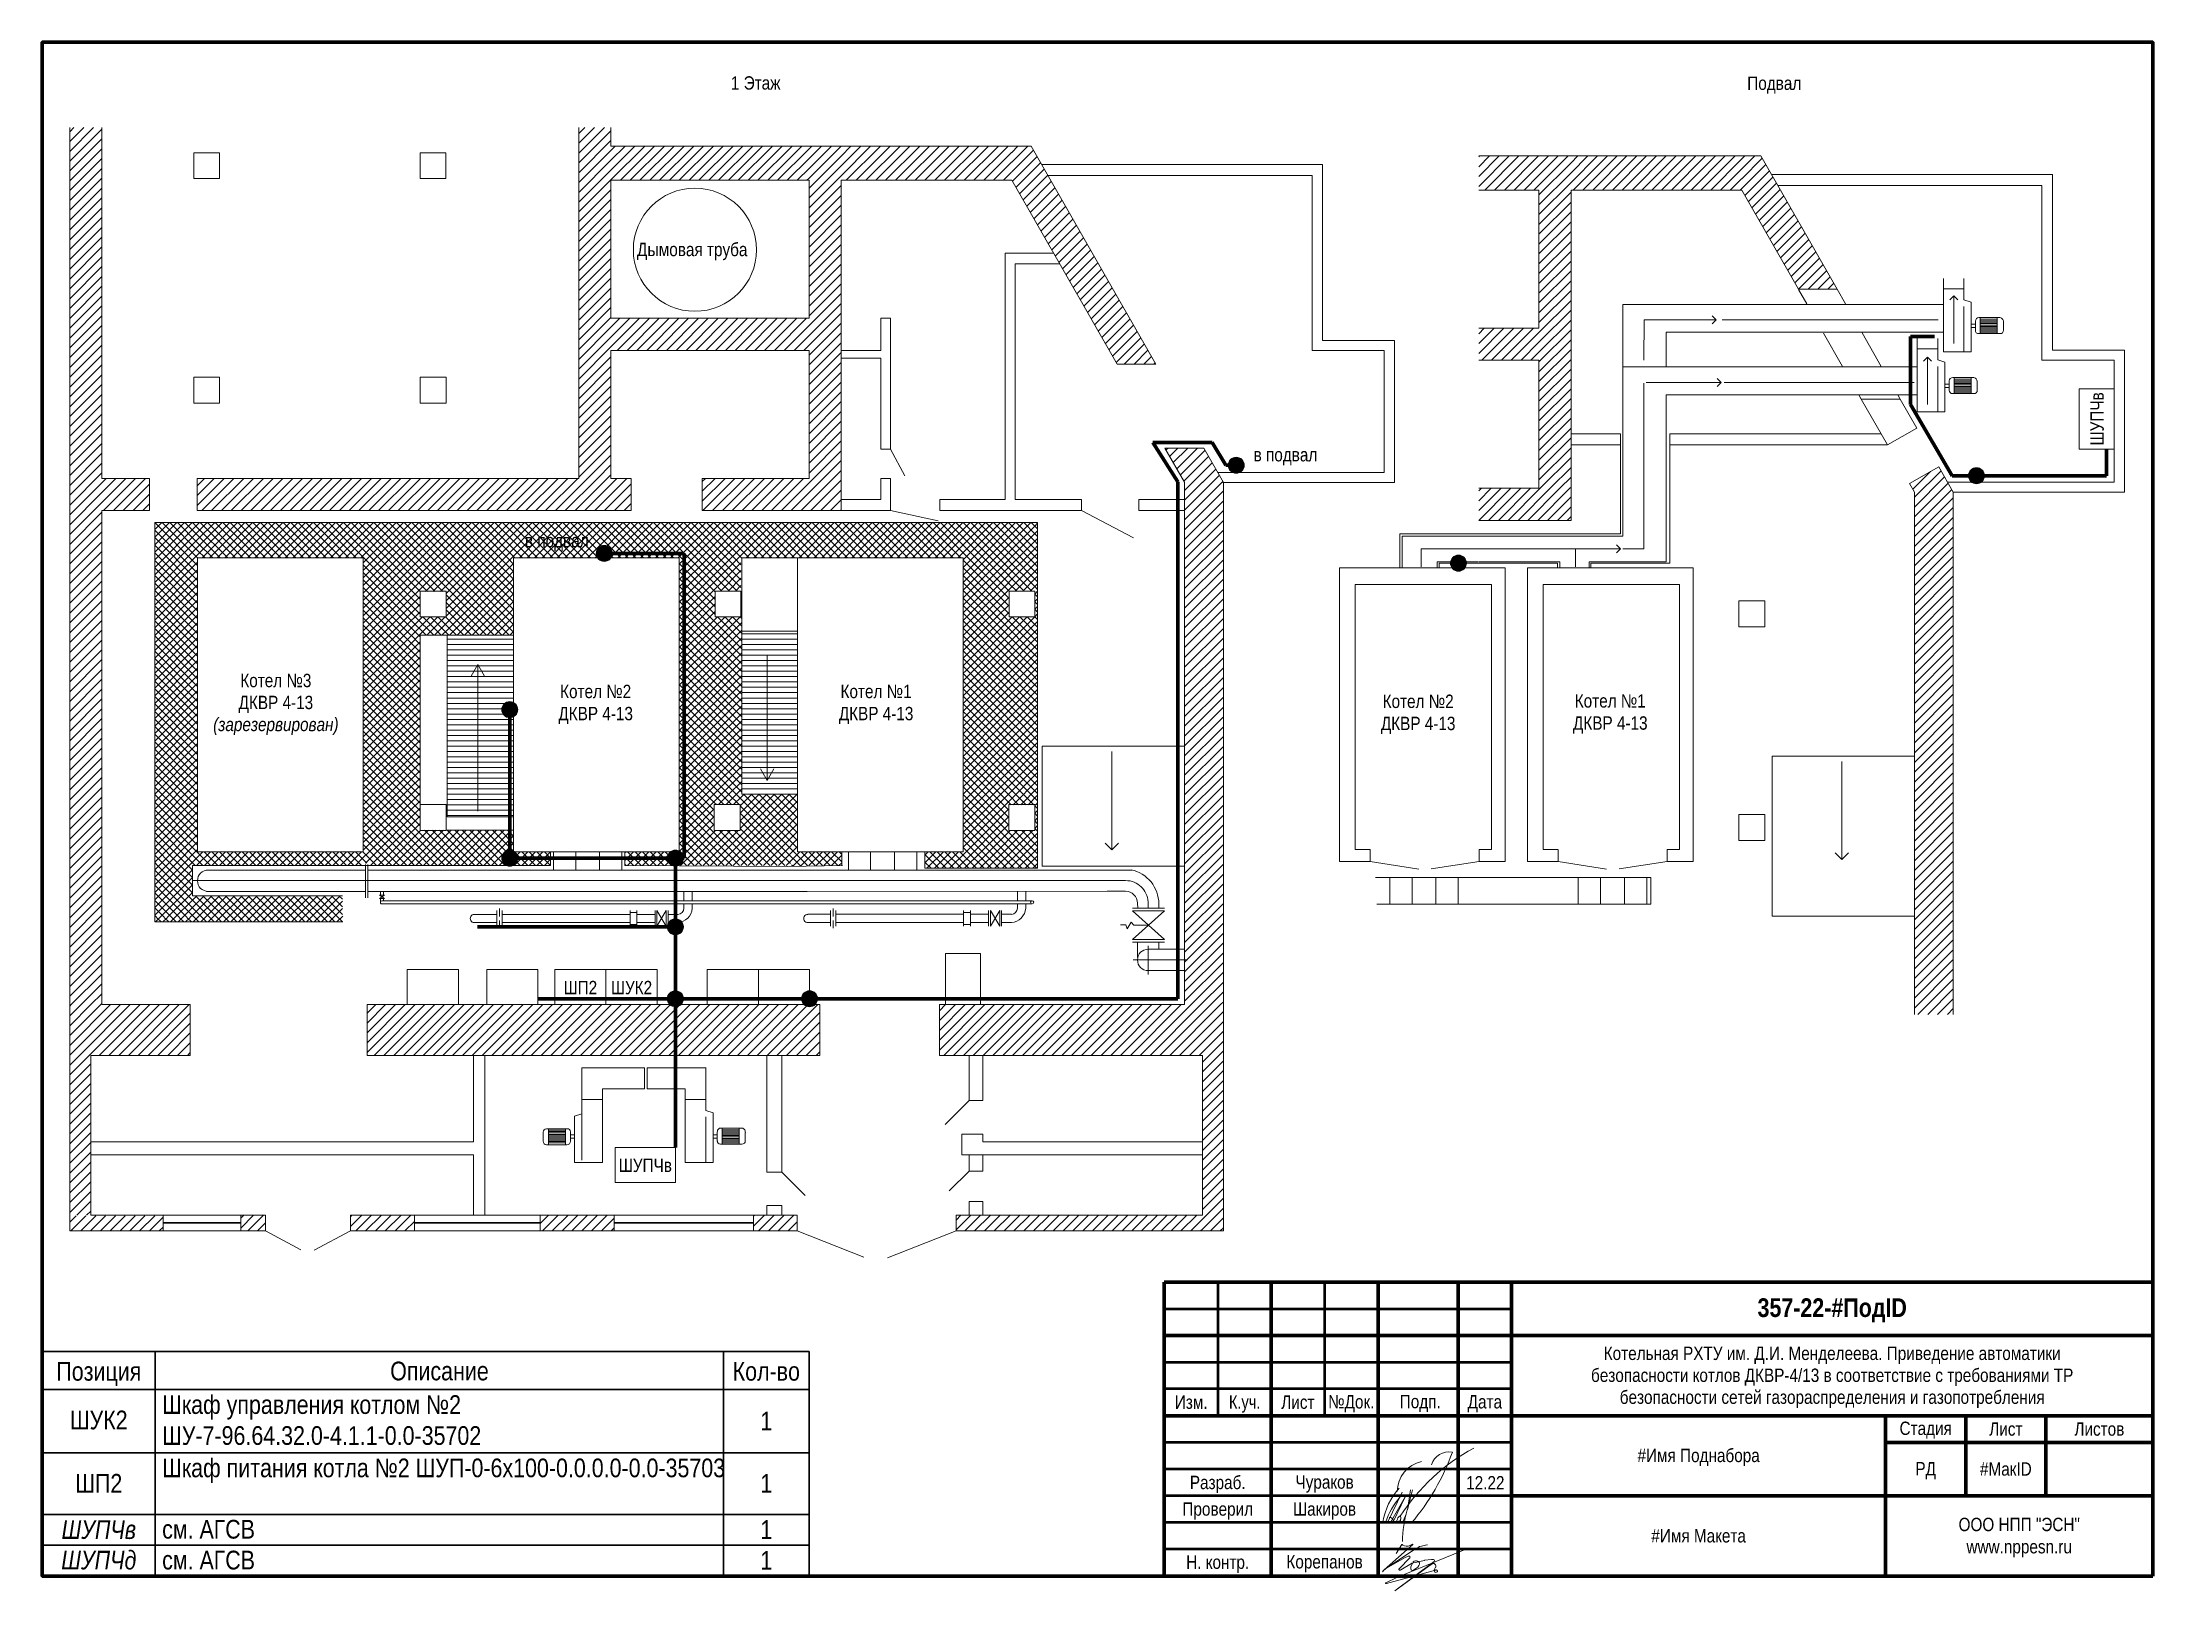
# Model space of a CAD drawing. Header units: millimetres. Extents: x -6000 to 26000, y -6000 to 26000.
# Drawn here: x 20 to 415, y -610.1 to -320.3 of the extents above; entities that cross this region are included whole.
import ezdxf

# ---------------------------------------------------------------- set-up
doc = ezdxf.new("R2010")
doc.units = ezdxf.units.MM
doc.header["$MEASUREMENT"] = 0
doc.linetypes.add('Штрихпунктирная (_2)', pattern=[3000, 1500, -750, 0, -750])
for name, color, linetype, lineweight in [('0_Ном._пера__1', 7, 'Continuous', 15), ('0_Ном._пера__10', 134, 'Continuous', 15), ('0_Ном._пера__12', 15, 'Continuous', 15), ('0_Ном._пера__21', 7, 'Continuous', 30), ('0_Ном._пера__241', 7, 'Continuous', 50), ('0_Ном._пера__246', 7, 'Continuous', 100), ('0_Ном._пера__5', 5, 'Continuous', 0), ('2D - Общий_Ном._пера__1', 7, 'Continuous', 15), ('2D - Общий_Ном._пера__21', 7, 'Continuous', 30), ('2D - Общий_Ном._пера__246', 7, 'Continuous', 100), ('Аннотация - Текст_Ном._пера__1', 7, 'Continuous', 15)]:
    doc.layers.add(name, color=color, linetype=linetype, lineweight=lineweight)
doc.layers.add('0_Ном._пера__17', color=7, linetype='Continuous', lineweight=15, true_color=0xcaca00)
doc.layers.add('0_Ном._пера__9', color=7, linetype='Continuous', lineweight=15, true_color=0x3dad99)
doc.layers.add('2D - Общий', color=7, linetype='Continuous')
doc.styles.add('СГЕНЕРИР_СТИЛЬ_1', font='')
doc.styles.add('СГЕНЕРИР_СТИЛЬ_3', font='')
doc.styles.add('СГЕНЕРИР_СТИЛЬ_4', font='')
doc.styles.get('СГЕНЕРИР_СТИЛЬ_1').set_extended_font_data('Arial Narrow')
doc.styles.get('СГЕНЕРИР_СТИЛЬ_3').set_extended_font_data('Arial Narrow', italic=True)
doc.styles.get('СГЕНЕРИР_СТИЛЬ_4').set_extended_font_data('Arial Narrow', bold=True)
doc.linetypes.add('От Руки', pattern='A,0,[2,РђР“РЎР’21.Shx,S=0.15873,R=0,X=0,Y=5.01444e-18],-20,0', length=20)
doc.linetypes.add('От руки (1_2)', pattern='A,0,[1,РђР“РЎР’21.Shx,S=158.730159,R=0,X=0,Y=4.80171e-15],-20000,0', length=20000)
pattern_1 = [(45, (0, 0), (-0.9192388, 0.9192388), [])]
pattern_2 = [(0, (0, 0), (0, 1), [])]
pattern_3 = [(45, (0, 0), (-0.7071068, 0.7071068), []), (135, (0, 0), (0.7071068, 0.7071068), [])]

msp = doc.modelspace()

# ---------------------------------------------------------------- texts
at = {"layer": '0_Ном._пера__1', "color": 7, "linetype": 'Continuous', "lineweight": 15, "attachment_point": 5}
for s, insert, char_height, style in [('\\A1;{\\pqc;\\fArial Narrow|b0|i0|c204|p34;Дымовая труба}', (141.65, -359.45), 2.5, 'СГЕНЕРИР_СТИЛЬ_1'), ('\\A1;{\\pqc;\\fArial Narrow|b1|i0|c204|p34;357-22\\fArial Narrow|b1|i0|c204|p34;-\\fArial Narrow|b1|i0|c204|p34;#ПодID}', (355, -557.58), 3.5, 'СГЕНЕРИР_СТИЛЬ_4'), ('\\A1;{\\pqc;\\fArial Narrow|b0|i0|c204|p34;Изм.}', (235.04, -574.78), 2.5, 'СГЕНЕРИР_СТИЛЬ_1'), ('\\A1;{\\W0.950000x;\\pqc;\\fArial Narrow|b0|i0|c204|p34;К.уч.}', (245.04, -575.12), 2.5, 'СГЕНЕРИР_СТИЛЬ_1'), ('\\A1;{\\pqc;\\fArial Narrow|b0|i0|c204|p34;Лист}', (255, -574.78), 2.5, 'СГЕНЕРИР_СТИЛЬ_1'), ('\\A1;{\\pqc;\\fArial Narrow|b0|i0|c204|p34;№Док.}', (265, -575.05), 2.5, 'СГЕНЕРИР_СТИЛЬ_1'), ('\\A1;{\\pqc;\\fArial Narrow|b0|i0|c204|p34; Подп.}', (277.5, -575.01), 2.5, 'СГЕНЕРИР_СТИЛЬ_1'), ('\\A1;{\\pqc;\\fArial Narrow|b0|i0|c204|p34;Дата}', (290, -575.05), 2.5, 'СГЕНЕРИР_СТИЛЬ_1'), ('\\A1;{\\pqc;\\fArial Narrow|b0|i0|c204|p34;Стадия}', (372.5, -580.01), 2.5, 'СГЕНЕРИР_СТИЛЬ_1'), ('\\A1;{\\pqc;\\fArial Narrow|b0|i0|c204|p34;Лист}', (387.5, -579.8), 2.5, 'СГЕНЕРИР_СТИЛЬ_1'), ('\\A1;{\\pqc;\\fArial Narrow|b0|i0|c204|p34;Листов}', (405, -579.8), 2.5, 'СГЕНЕРИР_СТИЛЬ_1'), ('\\A1;{\\pqc;\\fArial Narrow|b0|i0|c204|p34;#Имя Поднабора}', (330, -585.1), 2.5, 'СГЕНЕРИР_СТИЛЬ_1'), ('\\A1;{\\pqc;\\fArial Narrow|b0|i0|c204|p34;РД}', (372.5, -587.57), 2.5, 'СГЕНЕРИР_СТИЛЬ_1'), ('\\A1;{\\pqc;\\fArial Narrow|b0|i0|c204|p34;#МакID}', (387.5, -587.28), 2.5, 'СГЕНЕРИР_СТИЛЬ_1'), ('\\A1;{\\pqc;\\fArial Narrow|b0|i0|c204|p34;#Имя Макета}', (330, -599.78), 2.5, 'СГЕНЕРИР_СТИЛЬ_1')]:
    msp.add_mtext(s, dxfattribs=dict(at, insert=insert, char_height=char_height, style=style))
at = {"layer": '0_Ном._пера__1', "color": 7, "linetype": 'Continuous', "lineweight": 15, "char_height": 2.5, "attachment_point": 5, "style": 'СГЕНЕРИР_СТИЛЬ_1'}
for s, insert, line_spacing_factor in [('\\A1;{\\pqc;\\fArial Narrow|b0|i0|c204|p34;Котел №\\fArial Narrow|b0|i0|c204|p34;3\\fArial Narrow|b0|i0|c204|p34; \\P\\pqc;\\fArial Narrow|b0|i0|c204|p34;ДКВР 4-13\\P\\pqc;\\fArial Narrow|b0|i1|c204|p34;(зарезервирован)}', (63.73, -444.21), 0.986435), ('\\A1;{\\pqc;\\fArial Narrow|b0|i0|c204|p34;Котел №\\fArial Narrow|b0|i0|c204|p34;2\\fArial Narrow|b0|i0|c204|p34; \\P\\pqc;\\fArial Narrow|b0|i0|c204|p34;ДКВР 4-13}', (123.58, -444.2), 0.99395), ('\\A1;{\\pqc;\\fArial Narrow|b0|i0|c204|p34;Котел \\fArial Narrow|b0|i0|c204|p34;№1\\fArial Narrow|b0|i0|c204|p34; \\P\\pqc;\\fArial Narrow|b0|i0|c204|p34;ДКВР 4-13}', (176.06, -444.2), 0.99395), ('\\A1;{\\pqc;\\fArial Narrow|b0|i0|c204|p34;Котел №\\fArial Narrow|b0|i0|c204|p34;2\\fArial Narrow|b0|i0|c204|p34; \\P\\pqc;\\fArial Narrow|b0|i0|c204|p34;ДКВР 4-13}', (277.51, -446.05), 0.99395), ('\\A1;{\\pqc;\\fArial Narrow|b0|i0|c204|p34;Котел \\fArial Narrow|b0|i0|c204|p34;№1\\fArial Narrow|b0|i0|c204|p34; \\P\\pqc;\\fArial Narrow|b0|i0|c204|p34;ДКВР 4-13}', (313.47, -445.97), 0.99395), ('\\A1;{\\pqc;\\fArial Narrow|b0|i0|c204|p34;ООО НПП "ЭСН"\\P\\pqc;\\fArial Narrow|b0|i0|c204|p34;www.nppesn.ru}', (390, -600.1), 0.996855)]:
    msp.add_mtext(s, dxfattribs=dict(at, insert=insert, line_spacing_factor=line_spacing_factor))
at = {"layer": '0_Ном._пера__1', "color": 7, "linetype": 'Continuous', "lineweight": 15, "insert": (355, -570.1), "char_height": 2.5, "width": 102.1134, "attachment_point": 5, "line_spacing_factor": 0.984993, "style": 'СГЕНЕРИР_СТИЛЬ_1'}
msp.add_mtext('\\A1;{\\pqc;\\fArial Narrow|b0|i0|c204|p34;Котельная РХТУ им. Д.И. Менделеева. Приведение автоматики безопасности котлов ДКВР-4/13 в соответствие с требованиями ТР безопасности сетей газораспределения и газопотребления}', dxfattribs=at)
at = {"layer": 'Аннотация - Текст_Ном._пера__1', "color": 7, "linetype": 'Continuous', "lineweight": 15}
for s, insert, char_height, attachment_point, style in [('\\A1;{\\pqc;\\fArial Narrow|b0|i0|c204|p34;1 Этаж}', (153.53, -326.66), 2.5, 2, 'СГЕНЕРИР_СТИЛЬ_1'), ('\\A1;{\\pqc;\\fArial Narrow|b0|i0|c204|p34;Подвал}', (344.16, -326.71), 2.5, 2, 'СГЕНЕРИР_СТИЛЬ_1'), ('\\A1;{\\pqc;\\fArial Narrow|b0|i0|c204|p34;в подвал}', (252.68, -396.22), 2.5, 2, 'СГЕНЕРИР_СТИЛЬ_1'), ('\\A1;{\\pqc;\\fArial Narrow|b0|i0|c204|p34;в подвал}', (116.31, -412.28), 2.5, 2, 'СГЕНЕРИР_СТИЛЬ_1'), ('\\A1;{\\pqc;\\fArial Narrow|b0|i0|c204|p34;ШП\\fArial Narrow|b0|i0|c204|p34;2}', (120.72, -495.93), 2.5, 2, 'СГЕНЕРИР_СТИЛЬ_1'), ('\\A1;{\\pqc;\\fArial Narrow|b0|i0|c204|p34;ШУК\\fArial Narrow|b0|i0|c204|p34;2}', (130.3, -495.93), 2.5, 2, 'СГЕНЕРИР_СТИЛЬ_1'), ('\\A1;{\\pqc;\\fArial Narrow|b0|i0|c204|p34;ШУПЧв}', (132.88, -529.19), 2.5, 2, 'СГЕНЕРИР_СТИЛЬ_1'), ('\\A1;{\\pqc;\\fArial Narrow|b0|i0|c204|p34;Позиция}', (30.59, -567.24), 3.5, 2, 'СГЕНЕРИР_СТИЛЬ_1'), ('\\A1;{\\pqc;\\fArial Narrow|b0|i0|c204|p34;Описание}', (94.35, -567.18), 3.5, 2, 'СГЕНЕРИР_СТИЛЬ_1'), ('\\A1;{\\pqc;\\fArial Narrow|b0|i0|c204|p34;Кол\\fArial Narrow|b0|i0|c204|p34;-во}', (155.52, -567.23), 3.5, 2, 'СГЕНЕРИР_СТИЛЬ_1'), ('\\A1;{\\pqc;\\fArial Narrow|b0|i0|c204|p34;ШУК\\fArial Narrow|b0|i0|c204|p34;2}', (30.59, -576.34), 3.5, 2, 'СГЕНЕРИР_СТИЛЬ_1'), ('\\A1;{\\pqc;\\fArial Narrow|b0|i0|c204|p34;1}', (155.52, -576.54), 3.5, 2, 'СГЕНЕРИР_СТИЛЬ_1'), ('\\A1;{\\pqc;\\fArial Narrow|b0|i0|c204|p34;ШП\\fArial Narrow|b0|i0|c204|p34;2}', (30.59, -588.19), 3.5, 2, 'СГЕНЕРИР_СТИЛЬ_1'), ('\\A1;{\\pqc;\\fArial Narrow|b0|i0|c204|p34;1}', (155.52, -588.19), 3.5, 2, 'СГЕНЕРИР_СТИЛЬ_1'), ('\\A1;{\\pqc;\\fArial Narrow|b0|i0|c204|p34;Разраб.}', (240, -588.53), 2.5, 2, 'СГЕНЕРИР_СТИЛЬ_1'), ('\\A1;{\\pqc;\\fArial Narrow|b0|i0|c204|p34;Чураков}', (260, -588.45), 2.5, 2, 'СГЕНЕРИР_СТИЛЬ_1'), ('\\A1;{\\pqc;\\fArial Narrow|b0|i0|c204|p34;12.22}', (290.08, -588.59), 2.5, 2, 'СГЕНЕРИР_СТИЛЬ_1'), ('\\A1;{\\pqc;\\fArial Narrow|b0|i0|c204|p34;Проверил}', (240, -593.5), 2.5, 2, 'СГЕНЕРИР_СТИЛЬ_1'), ('\\A1;{\\pqc;\\fArial Narrow|b0|i0|c204|p34;Шакиров}', (260, -593.5), 2.5, 2, 'СГЕНЕРИР_СТИЛЬ_1'), ('\\A1;{\\pqc;\\fArial Narrow|b0|i1|c204|p34;ШУПЧв}', (30.59, -596.85), 3.5, 2, 'СГЕНЕРИР_СТИЛЬ_3'), ('\\A1;{\\pql;\\fArial Narrow|b0|i0|c204|p34;см. АГСВ}', (42.45, -596.79), 3.5, 1, 'СГЕНЕРИР_СТИЛЬ_1'), ('\\A1;{\\pqc;\\fArial Narrow|b0|i0|c204|p34;1}', (155.52, -596.84), 3.5, 2, 'СГЕНЕРИР_СТИЛЬ_1'), ('\\A1;{\\pqc;\\fArial Narrow|b0|i1|c204|p34;ШУПЧ\\fArial Narrow|b0|i1|c204|p34;д}', (30.59, -602.56), 3.5, 2, 'СГЕНЕРИР_СТИЛЬ_3'), ('\\A1;{\\pql;\\fArial Narrow|b0|i0|c204|p34;см. АГСВ}', (42.45, -602.56), 3.5, 1, 'СГЕНЕРИР_СТИЛЬ_1'), ('\\A1;{\\pqc;\\fArial Narrow|b0|i0|c204|p34;1}', (155.52, -602.6), 3.5, 2, 'СГЕНЕРИР_СТИЛЬ_1'), ('\\A1;{\\pqc;\\fArial Narrow|b0|i0|c204|p34;Н. контр.}', (240, -603.45), 2.5, 2, 'СГЕНЕРИР_СТИЛЬ_1'), ('\\A1;{\\pqc;\\fArial Narrow|b0|i0|c204|p34;Корепанов}', (260, -603.37), 2.5, 2, 'СГЕНЕРИР_СТИЛЬ_1')]:
    msp.add_mtext(s, dxfattribs=dict(at, insert=insert, char_height=char_height, attachment_point=attachment_point, style=style))
at = {"layer": 'Аннотация - Текст_Ном._пера__1', "color": 7, "linetype": 'Continuous', "lineweight": 15, "insert": (403.32, -390.77), "char_height": 2.5, "attachment_point": 2, "rotation": 90, "style": 'СГЕНЕРИР_СТИЛЬ_1'}
msp.add_mtext('\\A1;{\\pqc;\\fArial Narrow|b0|i0|c204|p34;ШУПЧв}', dxfattribs=at)
at = {"layer": 'Аннотация - Текст_Ном._пера__1', "color": 7, "linetype": 'Continuous', "lineweight": 15, "char_height": 3.5, "width": 105.0818, "attachment_point": 1, "style": 'СГЕНЕРИР_СТИЛЬ_1'}
for s, insert, line_spacing_factor in [('\\A1;{\\pql;\\fArial Narrow|b0|i0|c204|p34;Шкаф управления котлом №\\fArial Narrow|b0|i0|c204|p34;2\\fArial Narrow|b0|i0|c204|p34; ШУ-7-96.64.32.0-4.1.1-0.0-35702}', (42.45, -573.46), 0.992811), ('\\A1;{\\pql;\\fArial Narrow|b0|i0|c204|p34;Шкаф питания котла №\\fArial Narrow|b0|i0|c204|p34;2\\fArial Narrow|b0|i0|c204|p34; ШУП-0-6х100-0.0.0.0-0.0-35703}', (42.45, -585.31), 4)]:
    msp.add_mtext(s, dxfattribs=dict(at, insert=insert, line_spacing_factor=line_spacing_factor))

# ---------------------------------------------------------------- blocks, each defined once
blk = doc.blocks.new('Линия_1', base_point=(356.81, -454.86))
at = {"layer": '0_Ном._пера__1', "color": 7, "linetype": 'Continuous', "lineweight": 15}
for p, q in [((356.81, -454.86), (356.81, -473.24)), ((356.81, -473.24), (355.56, -471.99)), ((356.81, -473.24), (358.06, -471.99))]:
    blk.add_line(p, q, dxfattribs=at)
blk = doc.blocks.new('Линия_2', base_point=(372.84, -388.09))
at = {"layer": '0_Ном._пера__10', "color": 134, "linetype": 'Continuous', "lineweight": 15}
for p, q in [((372.84, -379.22), (372.09, -379.97)), ((372.84, -388.09), (372.84, -379.22)), ((372.84, -379.22), (373.59, -379.97))]:
    blk.add_line(p, q, dxfattribs=at)
blk = doc.blocks.new('Линия_3', base_point=(377.77, -376.64))
at = {"layer": '0_Ном._пера__10', "color": 134, "linetype": 'Continuous', "lineweight": 15}
for p, q in [((377.77, -367.77), (377.02, -368.52)), ((377.77, -376.64), (377.77, -367.77)), ((377.77, -367.77), (378.52, -368.52))]:
    blk.add_line(p, q, dxfattribs=at)
blk = doc.blocks.new('Линия_4', base_point=(319.78, -372.22))
at = {"layer": '0_Ном._пера__12', "color": 15, "linetype": 'Штрихпунктирная (_2)', "lineweight": 15}
blk.add_line((319.78, -372.22), (333.31, -372.22), dxfattribs=at)
at = {"layer": '0_Ном._пера__12', "color": 15, "linetype": 'Continuous', "lineweight": 15}
for q in [(332.56, -371.47), (332.56, -372.97)]:
    blk.add_line((333.31, -372.22), q, dxfattribs=at)
blk = doc.blocks.new('Линия_5', base_point=(320.2, -383.98))
at = {"layer": '0_Ном._пера__12', "color": 15, "linetype": 'Штрихпунктирная (_2)', "lineweight": 15}
blk.add_line((320.2, -383.98), (334.24, -383.98), dxfattribs=at)
at = {"layer": '0_Ном._пера__12', "color": 15, "linetype": 'Continuous', "lineweight": 15}
for q in [(333.49, -383.23), (333.49, -384.73)]:
    blk.add_line((334.24, -383.98), q, dxfattribs=at)
blk = doc.blocks.new('Линия_6', base_point=(306.99, -415.1))
at = {"layer": '0_Ном._пера__12', "color": 15, "linetype": 'Continuous', "lineweight": 15}
for q in [(314.62, -414.35), (314.61, -415.85)]:
    blk.add_line((315.37, -415.1), q, dxfattribs=at)
at = {"layer": '0_Ном._пера__12', "color": 15, "linetype": 'Штрихпунктирная (_2)', "lineweight": 15}
blk.add_line((306.99, -415.1), (315.37, -415.1), dxfattribs=at)
blk = doc.blocks.new('Линия_7', base_point=(220.21, -453.02))
at = {"layer": '0_Ном._пера__1', "color": 7, "linetype": 'Continuous', "lineweight": 15}
for p, q in [((220.21, -453.02), (220.21, -471.39)), ((220.21, -471.39), (218.96, -470.14)), ((220.21, -471.39), (221.46, -470.14))]:
    blk.add_line(p, q, dxfattribs=at)
blk = doc.blocks.new('Линия_8', base_point=(101.52, -464.2))
at = {"layer": '0_Ном._пера__1', "color": 7, "linetype": 'Continuous', "lineweight": 15}
for p, q in [((101.52, -436.75), (100.27, -438.91)), ((101.52, -464.2), (101.52, -436.75)), ((101.52, -436.75), (102.77, -438.91))]:
    blk.add_line(p, q, dxfattribs=at)
blk = doc.blocks.new('Линия_9', base_point=(155.67, -434.92))
at = {"layer": '0_Ном._пера__1', "color": 7, "linetype": 'Continuous', "lineweight": 15}
for p, q in [((155.67, -434.92), (155.67, -458.42)), ((155.67, -458.42), (154.42, -456.25)), ((155.67, -458.42), (156.92, -456.25))]:
    blk.add_line(p, q, dxfattribs=at)
blk = doc.blocks.new('Линия_10', base_point=(163.62, -499.27))
at = {"layer": '2D - Общий', "linetype": 'Continuous', "lineweight": 0, "true_color": 0x000000}
blk.add_hatch(color=18, dxfattribs=at).paths.add_polyline_path([(162.12, -499.27), (162.23, -499.85), (162.56, -500.33), (163.05, -500.66), (163.62, -500.77), (164.19, -500.66), (164.68, -500.33), (165.01, -499.85), (165.12, -499.27), (165.01, -498.7), (164.68, -498.21), (164.19, -497.89), (163.62, -497.77), (163.05, -497.89), (162.56, -498.21), (162.23, -498.7)])
at = {"layer": '2D - Общий_Ном._пера__1', "color": 7, "linetype": 'Continuous', "lineweight": 15}
blk.add_circle((163.62, -499.27), 1.5, dxfattribs=at)
at = {"layer": '2D - Общий_Ном._пера__246', "color": 7, "linetype": 'Continuous', "lineweight": 100}
blk.add_line((165.12, -499.27), (232.55, -499.27), dxfattribs=at)
blk = doc.blocks.new('Линия_11', base_point=(241.51, -399.44))
at = {"layer": '2D - Общий', "linetype": 'Continuous', "lineweight": 0, "true_color": 0x000000}
blk.add_hatch(color=18, dxfattribs=at).paths.add_polyline_path([(241.96, -399.44), (242.07, -400.02), (242.4, -400.5), (242.88, -400.83), (243.46, -400.94), (244.03, -400.83), (244.52, -400.5), (244.84, -400.02), (244.96, -399.44), (244.84, -398.87), (244.52, -398.38), (244.03, -398.06), (243.46, -397.94), (242.88, -398.06), (242.4, -398.38), (242.07, -398.87)])
at = {"layer": '2D - Общий_Ном._пера__1', "color": 7, "linetype": 'Continuous', "lineweight": 15}
blk.add_circle((243.46, -399.44), 1.5, dxfattribs=at)
at = {"layer": '2D - Общий_Ном._пера__246', "color": 7, "linetype": 'Continuous', "lineweight": 100}
blk.add_line((241.51, -399.44), (241.96, -399.44), dxfattribs=at)
blk = doc.blocks.new('Линия_12', base_point=(382, -401.4))
at = {"layer": '2D - Общий', "linetype": 'Continuous', "lineweight": 0, "true_color": 0x000000}
blk.add_hatch(color=18, dxfattribs=at).paths.add_polyline_path([(380.5, -401.4), (380.62, -401.97), (380.94, -402.46), (381.43, -402.78), (382, -402.9), (382.58, -402.78), (383.06, -402.46), (383.39, -401.97), (383.5, -401.4), (383.39, -400.82), (383.06, -400.33), (382.58, -400.01), (382, -399.9), (381.43, -400.01), (380.94, -400.33), (380.62, -400.82)])
at = {"layer": '2D - Общий_Ном._пера__1', "color": 7, "linetype": 'Continuous', "lineweight": 15}
blk.add_circle((382, -401.4), 1.5, dxfattribs=at)
at = {"layer": '2D - Общий_Ном._пера__246', "color": 7, "linetype": 'Continuous', "lineweight": 100}
blk.add_line((383.5, -401.4), (406.35, -401.4), dxfattribs=at)
blk = doc.blocks.new('Линия_13', base_point=(138.5, -499.27))
at = {"layer": '2D - Общий', "linetype": 'Continuous', "lineweight": 0, "true_color": 0x000000}
blk.add_hatch(color=18, dxfattribs=at).paths.add_polyline_path([(137, -499.27), (137.12, -499.85), (137.44, -500.33), (137.93, -500.66), (138.5, -500.77), (139.08, -500.66), (139.56, -500.33), (139.89, -499.85), (140, -499.27), (139.89, -498.7), (139.56, -498.21), (139.08, -497.89), (138.5, -497.77), (137.93, -497.89), (137.44, -498.21), (137.12, -498.7)])
at = {"layer": '2D - Общий_Ном._пера__1', "color": 7, "linetype": 'Continuous', "lineweight": 15}
blk.add_circle((138.5, -499.27), 1.5, dxfattribs=at)
at = {"layer": '2D - Общий_Ном._пера__246', "color": 7, "linetype": 'Continuous', "lineweight": 100}
blk.add_line((137, -499.27), (112.78, -499.27), dxfattribs=at)
blk = doc.blocks.new('Линия_14', base_point=(138.5, -485.82))
at = {"layer": '2D - Общий', "linetype": 'Continuous', "lineweight": 0, "true_color": 0x000000}
blk.add_hatch(color=18, dxfattribs=at).paths.add_polyline_path([(137, -485.82), (137.12, -486.39), (137.44, -486.88), (137.93, -487.21), (138.5, -487.32), (139.08, -487.21), (139.56, -486.88), (139.89, -486.39), (140, -485.82), (139.89, -485.25), (139.56, -484.76), (139.08, -484.43), (138.5, -484.32), (137.93, -484.43), (137.44, -484.76), (137.12, -485.25)])
at = {"layer": '2D - Общий_Ном._пера__1', "color": 7, "linetype": 'Continuous', "lineweight": 15}
blk.add_circle((138.5, -485.82), 1.5, dxfattribs=at)
at = {"layer": '2D - Общий_Ном._пера__246', "color": 7, "linetype": 'Continuous', "lineweight": 100}
blk.add_line((137, -485.82), (101.48, -485.82), dxfattribs=at)
blk = doc.blocks.new('Линия_15', base_point=(138.5, -485.82))
at = {"layer": '2D - Общий', "linetype": 'Continuous', "lineweight": 0, "true_color": 0x000000}
blk.add_hatch(color=18, dxfattribs=at).paths.add_polyline_path([(137, -472.97), (137.12, -473.54), (137.44, -474.03), (137.93, -474.35), (138.5, -474.47), (139.08, -474.35), (139.56, -474.03), (139.89, -473.54), (140, -472.97), (139.89, -472.39), (139.56, -471.91), (139.08, -471.58), (138.5, -471.47), (137.93, -471.58), (137.44, -471.91), (137.12, -472.39)])
at = {"layer": '2D - Общий_Ном._пера__1', "color": 7, "linetype": 'Continuous', "lineweight": 15}
blk.add_circle((138.5, -472.97), 1.5, dxfattribs=at)
at = {"layer": '2D - Общий_Ном._пера__246', "color": 7, "linetype": 'Continuous', "lineweight": 100}
blk.add_line((138.5, -485.82), (138.5, -474.47), dxfattribs=at)
blk = doc.blocks.new('Линия_16', base_point=(140.17, -415.94))
at = {"layer": '2D - Общий', "linetype": 'Continuous', "lineweight": 0, "true_color": 0x000000}
blk.add_hatch(color=18, dxfattribs=at).paths.add_polyline_path([(123.68, -415.94), (123.79, -416.51), (124.12, -417), (124.6, -417.32), (125.18, -417.44), (125.75, -417.32), (126.24, -417), (126.56, -416.51), (126.68, -415.94), (126.56, -415.36), (126.24, -414.88), (125.75, -414.55), (125.18, -414.44), (124.6, -414.55), (124.12, -414.88), (123.79, -415.36)])
at = {"layer": '2D - Общий_Ном._пера__1', "color": 7, "linetype": 'Continuous', "lineweight": 15}
blk.add_circle((125.18, -415.94), 1.5, dxfattribs=at)
at = {"layer": '2D - Общий_Ном._пера__246', "color": 7, "linetype": 'Continuous', "lineweight": 100}
blk.add_line((140.17, -415.94), (126.68, -415.94), dxfattribs=at)
blk = doc.blocks.new('Линия_17', base_point=(138.5, -472.97))
at = {"layer": '2D - Общий', "linetype": 'Continuous', "lineweight": 0, "true_color": 0x000000}
blk.add_hatch(color=18, dxfattribs=at).paths.add_polyline_path([(106, -472.97), (106.11, -473.54), (106.44, -474.03), (106.92, -474.35), (107.5, -474.47), (108.07, -474.35), (108.56, -474.03), (108.88, -473.54), (109, -472.97), (108.88, -472.39), (108.56, -471.91), (108.07, -471.58), (107.5, -471.47), (106.92, -471.58), (106.44, -471.91), (106.11, -472.39)])
at = {"layer": '2D - Общий_Ном._пера__1', "color": 7, "linetype": 'Continuous', "lineweight": 15}
blk.add_circle((107.5, -472.97), 1.5, dxfattribs=at)
at = {"layer": '2D - Общий_Ном._пера__246', "color": 7, "linetype": 'Continuous', "lineweight": 100}
blk.add_line((138.5, -472.97), (109, -472.97), dxfattribs=at)
blk = doc.blocks.new('Линия_18', base_point=(107.5, -472.97))
at = {"layer": '2D - Общий', "linetype": 'Continuous', "lineweight": 0, "true_color": 0x000000}
blk.add_hatch(color=18, dxfattribs=at).paths.add_polyline_path([(106, -445.18), (106.11, -445.76), (106.44, -446.24), (106.92, -446.57), (107.5, -446.68), (108.07, -446.57), (108.56, -446.24), (108.88, -445.76), (109, -445.18), (108.88, -444.61), (108.56, -444.12), (108.07, -443.8), (107.5, -443.68), (106.92, -443.8), (106.44, -444.12), (106.11, -444.61)])
at = {"layer": '2D - Общий_Ном._пера__1', "color": 7, "linetype": 'Continuous', "lineweight": 15}
blk.add_circle((107.5, -445.18), 1.5, dxfattribs=at)
at = {"layer": '2D - Общий_Ном._пера__246', "color": 7, "linetype": 'Continuous', "lineweight": 100}
blk.add_line((107.5, -472.97), (107.5, -446.68), dxfattribs=at)
blk = doc.blocks.new('Линия_19', base_point=(284.34, -417.77))
at = {"layer": '2D - Общий', "linetype": 'Continuous', "lineweight": 0, "true_color": 0x000000}
blk.add_hatch(color=18, dxfattribs=at).paths.add_polyline_path([(283.55, -417.77), (283.67, -418.34), (283.99, -418.83), (284.48, -419.15), (285.05, -419.27), (285.63, -419.15), (286.11, -418.83), (286.44, -418.34), (286.55, -417.77), (286.44, -417.19), (286.11, -416.71), (285.63, -416.38), (285.05, -416.27), (284.48, -416.38), (283.99, -416.71), (283.67, -417.19)])
at = {"layer": '2D - Общий_Ном._пера__1', "color": 7, "linetype": 'Continuous', "lineweight": 15}
blk.add_circle((285.05, -417.77), 1.5, dxfattribs=at)
at = {"layer": '2D - Общий_Ном._пера__246', "color": 7, "linetype": 'Continuous', "lineweight": 100}
blk.add_line((284.34, -417.77), (285.05, -417.77), dxfattribs=at)

# ---------------------------------------------------------------- hatches: boundary and pattern name
at = {"layer": '0_Ном._пера__17', "linetype": 'Continuous', "lineweight": 15, "true_color": 0xcaca00}
h = msp.add_hatch(dxfattribs=at)
h.set_pattern_fill('Кирпич_обыкновенный', color=52, style=0, pattern_type=2)
h.set_pattern_definition(pattern_1)
h.paths.add_polyline_path([(31.15, -500.37), (25.15, -500.37), (25.15, -336.24), (31.15, -336.24)])
h = msp.add_hatch(dxfattribs=at)
h.set_pattern_fill('Кирпич_обыкновенный', color=52, style=0, pattern_type=2)
h.set_pattern_definition(pattern_1)
h.paths.add_polyline_path([(120.43, -336.24), (126.43, -336.24), (126.43, -401.91), (120.43, -401.91)])
h = msp.add_hatch(dxfattribs=at)
h.set_pattern_fill('Кирпич_обыкновенный', color=52, style=0, pattern_type=2)
h.set_pattern_definition(pattern_1)
h.paths.add_polyline_path([(126.43, -339.73), (163.51, -339.73), (163.51, -346.13), (126.43, -346.13)])
h = msp.add_hatch(dxfattribs=at)
h.set_pattern_fill('Кирпич_обыкновенный', color=52, style=0, pattern_type=2)
h.set_pattern_definition(pattern_1)
h.paths.add_polyline_path([(169.51, -401.91), (163.51, -401.91), (163.51, -339.73), (169.51, -339.73)])
h = msp.add_hatch(dxfattribs=at)
h.set_pattern_fill('Кирпич_обыкновенный', color=52, style=0, pattern_type=2)
h.set_pattern_definition(pattern_1)
h.paths.add_polyline_path([(169.51, -346.13), (201.43, -346.13), (201.43, -339.73), (169.51, -339.73)])
h = msp.add_hatch(dxfattribs=at)
h.set_pattern_fill('Кирпич_обыкновенный', color=52, style=0, pattern_type=2)
h.set_pattern_definition(pattern_1)
h.paths.add_polyline_path([(201.47, -346.13), (221.15, -380.52), (228.4, -380.52), (205.06, -339.73), (201.43, -339.73)])
h = msp.add_hatch(dxfattribs=at)
h.set_pattern_fill('Кирпич_обыкновенный', color=52, style=0, pattern_type=2)
h.set_pattern_definition(pattern_1)
h.paths.add_polyline_path([(288.85, -341.58), (300.12, -341.58), (300.12, -347.98), (288.85, -347.98)])
h = msp.add_hatch(dxfattribs=at)
h.set_pattern_fill('Кирпич_обыкновенный', color=52, style=0, pattern_type=2)
h.set_pattern_definition(pattern_1)
h.paths.add_polyline_path([(306.12, -403.76), (300.12, -403.76), (300.12, -341.58), (306.12, -341.58)])
h = msp.add_hatch(dxfattribs=at)
h.set_pattern_fill('Кирпич_обыкновенный', color=52, style=0, pattern_type=2)
h.set_pattern_definition(pattern_1)
h.paths.add_polyline_path([(306.12, -347.98), (338.04, -347.98), (338.04, -341.58), (306.12, -341.58)])
h = msp.add_hatch(dxfattribs=at)
h.set_pattern_fill('Кирпич_обыкновенный', color=52, style=0, pattern_type=2)
h.set_pattern_definition(pattern_1)
h.paths.add_polyline_path([(338.07, -347.98), (348.69, -366.52), (355.94, -366.52), (341.67, -341.58), (338.04, -341.58)])
h = msp.add_hatch(dxfattribs=at)
h.set_pattern_fill('Кирпич_обыкновенный', color=52, style=0, pattern_type=2)
h.set_pattern_definition(pattern_1)
h.paths.add_polyline_path([(201.31, -345.42), (201.43, -345.89), (201.82, -345.67), (201.35, -345.19)])
h = msp.add_hatch(dxfattribs=at)
h.set_pattern_fill('Кирпич_обыкновенный', color=52, style=0, pattern_type=2)
h.set_pattern_definition(pattern_1)
h.paths.add_polyline_path([(337.91, -347.27), (338.04, -347.74), (338.43, -347.51), (337.95, -347.04)])
h = msp.add_hatch(dxfattribs=at)
h.set_pattern_fill('Кирпич_обыкновенный', color=52, style=0, pattern_type=2)
h.set_pattern_definition(pattern_1)
h.paths.add_polyline_path([(126.43, -371.95), (163.51, -371.95), (163.51, -377.95), (126.43, -377.95)])
h = msp.add_hatch(dxfattribs=at)
h.set_pattern_fill('Кирпич_обыкновенный', color=52, style=0, pattern_type=2)
h.set_pattern_definition(pattern_1)
h.paths.add_polyline_path([(288.85, -373.8), (300.12, -373.8), (300.12, -379.8), (288.85, -379.8)])
h = msp.add_hatch(dxfattribs=at)
h.set_pattern_fill('Кирпич__фасад_', color=52, style=0, pattern_type=2)
h.set_pattern_definition([])
h.paths.add_polyline_path([(360.44, -387.06), (365.35, -395.63), (370.81, -392.5), (367.7, -387.06)])
h = msp.add_hatch(dxfattribs=at)
h.set_pattern_fill('Кирпич_обыкновенный', color=52, style=0, pattern_type=2)
h.set_pattern_definition(pattern_1)
h.paths.add_polyline_path([(230.13, -396.22), (233.81, -402.65), (241.06, -402.65), (237.39, -396.22), (233.76, -396.22)])
h = msp.add_hatch(dxfattribs=at)
h.set_pattern_fill('Кирпич_обыкновенный', color=52, style=0, pattern_type=2)
h.set_pattern_definition(pattern_1)
h.paths.add_polyline_path([(31.15, -401.91), (40.06, -401.91), (40.06, -407.91), (31.15, -407.91)])
h = msp.add_hatch(dxfattribs=at)
h.set_pattern_fill('Кирпич_обыкновенный', color=52, style=0, pattern_type=2)
h.set_pattern_definition(pattern_1)
h.paths.add_polyline_path([(48.98, -401.91), (130.21, -401.91), (130.21, -407.91), (48.98, -407.91)])
h = msp.add_hatch(dxfattribs=at)
h.set_pattern_fill('Кирпич_обыкновенный', color=52, style=0, pattern_type=2)
h.set_pattern_definition(pattern_1)
h.paths.add_polyline_path([(143.54, -401.91), (169.51, -401.91), (169.51, -407.91), (143.54, -407.91)])
h = msp.add_hatch(dxfattribs=at)
h.set_pattern_fill('Кирпич_обыкновенный', color=52, style=0, pattern_type=2)
h.set_pattern_definition(pattern_1)
h.paths.add_polyline_path([(241.06, -500.37), (233.8, -500.37), (233.8, -402.62), (241.06, -402.62)])
h = msp.add_hatch(dxfattribs=at)
h.set_pattern_fill('Кирпич_обыкновенный', color=52, style=0, pattern_type=2)
h.set_pattern_definition(pattern_1)
h.paths.add_polyline_path([(377.67, -502.22), (370.41, -502.22), (370.41, -404.47), (369.47, -402.84), (374.94, -399.72), (377.67, -404.47)])
h = msp.add_hatch(dxfattribs=at)
h.set_pattern_fill('Кирпич_обыкновенный', color=52, style=0, pattern_type=2)
h.set_pattern_definition(pattern_1)
h.paths.add_polyline_path([(288.85, -403.76), (306.12, -403.76), (306.12, -409.76), (288.85, -409.76)])
h = msp.add_hatch(dxfattribs=at)
h.set_pattern_fill('Сталь_просечная__фасад_', color=52, style=0, pattern_type=2)
h.set_pattern_definition(pattern_3)
h.paths.add_polyline_path([(49.09, -474.33), (41.06, -474.33), (41.06, -410.17), (49.09, -410.17)])
h = msp.add_hatch(dxfattribs=at)
h.set_pattern_fill('Сталь_просечная__фасад_', color=52, style=0, pattern_type=2)
h.set_pattern_definition(pattern_3)
h.paths.add_polyline_path([(49.09, -410.17), (205.78, -410.17), (205.78, -416.77), (49.09, -416.77)])
h = msp.add_hatch(dxfattribs=at)
h.set_pattern_fill('Сталь_просечная__фасад_', color=52, style=0, pattern_type=2)
h.set_pattern_definition(pattern_3)
h.paths.add_polyline_path([(206.3, -427.87), (205.78, -427.87), (205.78, -410.17), (206.3, -410.17)])
h = msp.add_hatch(dxfattribs=at)
h.set_pattern_fill('Сталь_просечная__фасад_', color=52, style=0, pattern_type=2)
h.set_pattern_definition(pattern_3)
h.paths.add_polyline_path([(88.95, -471.77), (80.09, -471.77), (80.09, -416.77), (88.95, -416.77)])
h = msp.add_hatch(dxfattribs=at)
h.set_pattern_fill('Сталь_просечная__фасад_', color=52, style=0, pattern_type=2)
h.set_pattern_definition(pattern_3)
h.paths.add_polyline_path([(88.95, -416.77), (95.78, -416.77), (95.78, -423.06), (88.95, -423.06)])
h = msp.add_hatch(dxfattribs=at)
h.set_pattern_fill('Сталь_просечная__фасад_', color=52, style=0, pattern_type=2)
h.set_pattern_definition(pattern_3)
h.paths.add_polyline_path([(95.78, -431.27), (108.23, -431.27), (108.23, -416.77), (95.78, -416.77)])
h = msp.add_hatch(dxfattribs=at)
h.set_pattern_fill('Сталь_просечная__фасад_', color=52, style=0, pattern_type=2)
h.set_pattern_definition(pattern_3)
h.paths.add_polyline_path([(145.76, -467.79), (139.23, -467.79), (139.23, -416.77), (145.76, -416.77)])
h = msp.add_hatch(dxfattribs=at)
h.set_pattern_fill('Сталь_просечная__фасад_', color=52, style=0, pattern_type=2)
h.set_pattern_definition(pattern_3)
h.paths.add_polyline_path([(145.95, -427.82), (145.76, -427.82), (145.76, -416.77), (145.95, -416.77)])
h = msp.add_hatch(dxfattribs=at)
h.set_pattern_fill('Сталь_просечная__фасад_', color=52, style=0, pattern_type=2)
h.set_pattern_definition(pattern_3)
h.paths.add_polyline_path([(150.78, -422.99), (145.95, -422.99), (145.95, -416.77), (150.78, -416.77)])
h = msp.add_hatch(dxfattribs=at)
h.set_pattern_fill('Сталь_просечная__фасад_', color=52, style=0, pattern_type=2)
h.set_pattern_definition(pattern_3)
h.paths.add_polyline_path([(192.36, -416.77), (200.95, -416.77), (200.95, -427.82), (192.36, -427.82)])
h = msp.add_hatch(dxfattribs=at)
h.set_pattern_fill('Сталь_просечная__фасад_', color=52, style=0, pattern_type=2)
h.set_pattern_definition(pattern_3)
h.paths.add_polyline_path([(205.78, -422.99), (200.93, -422.99), (200.93, -416.77), (205.78, -416.77)])
h = msp.add_hatch(dxfattribs=at)
h.set_pattern_fill('Сталь_просечная__фасад_', color=52, style=0, pattern_type=2)
h.set_pattern_definition(pattern_3)
h.paths.add_polyline_path([(88.95, -423.06), (90.74, -423.06), (90.74, -427.82), (88.95, -427.82)])
h = msp.add_hatch(dxfattribs=at)
h.set_pattern_fill('Сталь_просечная__фасад_', color=52, style=0, pattern_type=2)
h.set_pattern_definition(pattern_3)
h.paths.add_polyline_path([(95.78, -427.82), (95.58, -427.82), (95.58, -422.99), (95.78, -422.99)])
h = msp.add_hatch(dxfattribs=at)
h.set_pattern_fill('Сталь_просечная__фасад_', color=52, style=0, pattern_type=2)
h.set_pattern_definition(pattern_3)
h.paths.add_polyline_path([(95.78, -431.27), (88.95, -431.27), (88.95, -427.82), (95.78, -427.82)])
h = msp.add_hatch(dxfattribs=at)
h.set_pattern_fill('Сталь_просечная__фасад_', color=52, style=0, pattern_type=2)
h.set_pattern_definition(pattern_3)
h.paths.add_polyline_path([(150.93, -461), (145.76, -461), (145.76, -427.85), (150.93, -427.85)])
h = msp.add_hatch(dxfattribs=at)
h.set_pattern_fill('Кирпич__фасад_', color=52, style=0, pattern_type=2)
h.set_pattern_definition(pattern_2)
h.paths.add_polyline_path([(161.36, -430.48), (150.93, -430.48), (150.93, -461), (161.36, -461)])
h = msp.add_hatch(dxfattribs=at)
h.set_pattern_fill('Сталь_просечная__фасад_', color=52, style=0, pattern_type=2)
h.set_pattern_definition(pattern_3)
h.paths.add_polyline_path([(206.3, -437.97), (192.36, -437.97), (192.36, -427.87), (206.3, -427.87)])
h = msp.add_hatch(dxfattribs=at)
h.set_pattern_fill('Сталь_просечная__фасад_', color=52, style=0, pattern_type=2)
h.set_pattern_definition(pattern_3)
h.paths.add_polyline_path([(90.74, -467.79), (88.95, -467.79), (88.95, -431.27), (90.74, -431.27)])
h = msp.add_hatch(dxfattribs=at)
h.set_pattern_fill('Кирпич__фасад_', color=52, style=0, pattern_type=2)
h.set_pattern_definition(pattern_2)
h.paths.add_polyline_path([(108.23, -465.22), (95.78, -465.22), (95.78, -431.27), (108.23, -431.27)])
h = msp.add_hatch(dxfattribs=at)
h.set_pattern_fill('Сталь_просечная__фасад_', color=52, style=0, pattern_type=2)
h.set_pattern_definition(pattern_3)
h.paths.add_polyline_path([(192.36, -437.97), (206.3, -437.97), (206.3, -438.78), (192.36, -438.78)])
h = msp.add_hatch(dxfattribs=at)
h.set_pattern_fill('Сталь_просечная__фасад_', color=52, style=0, pattern_type=2)
h.set_pattern_definition(pattern_3)
h.paths.add_polyline_path([(192.36, -446.42), (206.3, -446.42), (206.3, -438.78), (192.36, -438.78)])
h = msp.add_hatch(dxfattribs=at)
h.set_pattern_fill('Сталь_просечная__фасад_', color=52, style=0, pattern_type=2)
h.set_pattern_definition(pattern_3)
h.paths.add_polyline_path([(200.93, -467.79), (192.36, -467.79), (192.36, -446.42), (200.93, -446.42)])
h = msp.add_hatch(dxfattribs=at)
h.set_pattern_fill('Сталь_просечная__фасад_', color=52, style=0, pattern_type=2)
h.set_pattern_definition(pattern_3)
h.paths.add_polyline_path([(200.93, -446.42), (206.3, -446.42), (206.3, -462.96), (200.93, -462.96)])
h = msp.add_hatch(dxfattribs=at)
h.set_pattern_fill('Кирпич__фасад_', color=52, style=0, pattern_type=2)
h.set_pattern_definition([])
h.paths.add_polyline_path([(207.14, -451.56), (233.8, -451.56), (233.8, -474.47), (219.72, -474.47), (219.38, -474.2), (217.46, -474.21), (217.16, -474.47), (207.14, -474.47)])
h = msp.add_hatch(dxfattribs=at)
h.set_pattern_fill('Кирпич__фасад_', color=52, style=0, pattern_type=2)
h.set_pattern_definition([])
h.paths.add_polyline_path([(343.75, -453.41), (370.41, -453.41), (370.41, -476.31), (356.33, -476.31), (355.99, -476.04), (354.06, -476.31), (353.76, -476.31), (343.75, -476.31)])
h = msp.add_hatch(dxfattribs=at)
h.set_pattern_fill('Сталь_просечная__фасад_', color=52, style=0, pattern_type=2)
h.set_pattern_definition(pattern_3)
h.paths.add_polyline_path([(150.93, -461), (145.76, -461), (145.76, -462.95), (150.93, -462.95)])
h = msp.add_hatch(dxfattribs=at)
h.set_pattern_fill('Сталь_просечная__фасад_', color=52, style=0, pattern_type=2)
h.set_pattern_definition(pattern_3)
h.paths.add_polyline_path([(161.36, -467.79), (150.61, -467.79), (150.61, -461.04), (161.36, -461.04)])
h = msp.add_hatch(dxfattribs=at)
h.set_pattern_fill('Сталь_просечная__фасад_', color=52, style=0, pattern_type=2)
h.set_pattern_definition(pattern_3)
h.paths.add_polyline_path([(206.3, -467.79), (205.77, -467.79), (205.77, -462.95), (206.3, -462.95)])
h = msp.add_hatch(dxfattribs=at)
h.set_pattern_fill('Сталь_просечная__фасад_', color=52, style=0, pattern_type=2)
h.set_pattern_definition(pattern_3)
h.paths.add_polyline_path([(88.95, -467.73), (108.23, -467.73), (108.23, -471.77), (88.95, -471.77)])
h = msp.add_hatch(dxfattribs=at)
h.set_pattern_fill('Сталь_просечная__фасад_', color=52, style=0, pattern_type=2)
h.set_pattern_definition(pattern_3)
h.paths.add_polyline_path([(139.23, -471.77), (148.13, -471.77), (148.13, -467.79), (139.23, -467.79)])
h = msp.add_hatch(dxfattribs=at)
h.set_pattern_fill('Сталь_просечная__фасад_', color=52, style=0, pattern_type=2)
h.set_pattern_definition(pattern_3)
h.paths.add_polyline_path([(148.13, -467.79), (161.36, -467.79), (161.36, -471.77), (148.13, -471.77)])
h = msp.add_hatch(dxfattribs=at)
h.set_pattern_fill('Сталь_просечная__фасад_', color=52, style=0, pattern_type=2)
h.set_pattern_definition(pattern_3)
h.paths.add_polyline_path([(206.3, -471.77), (192.36, -471.77), (192.36, -467.79), (206.3, -467.79)])
h = msp.add_hatch(dxfattribs=at)
h.set_pattern_fill('Сталь_просечная__фасад_', color=52, style=0, pattern_type=2)
h.set_pattern_definition(pattern_3)
h.paths.add_polyline_path([(79.84, -474.33), (49.09, -474.33), (49.09, -471.77), (79.84, -471.77)])
h = msp.add_hatch(dxfattribs=at)
h.set_pattern_fill('Сталь_просечная__фасад_', color=52, style=0, pattern_type=2)
h.set_pattern_definition(pattern_3)
h.paths.add_polyline_path([(79.84, -474.33), (80.09, -474.33), (80.09, -471.77), (79.84, -471.77)])
h = msp.add_hatch(dxfattribs=at)
h.set_pattern_fill('Сталь_просечная__фасад_', color=52, style=0, pattern_type=2)
h.set_pattern_definition(pattern_3)
h.paths.add_polyline_path([(80.09, -471.77), (89.02, -471.77), (89.02, -473.89), (80.09, -473.89)])
h = msp.add_hatch(dxfattribs=at)
h.set_pattern_fill('Сталь_просечная__фасад_', color=52, style=0, pattern_type=2)
h.set_pattern_definition(pattern_3)
h.paths.add_polyline_path([(90.07, -474.33), (81.41, -474.33), (81.41, -473.89), (90.07, -473.89)])
h = msp.add_hatch(dxfattribs=at)
h.set_pattern_fill('Сталь_просечная__фасад_', color=52, style=0, pattern_type=2)
h.set_pattern_definition(pattern_3)
h.paths.add_polyline_path([(115.15, -474.33), (89.02, -474.33), (89.02, -471.77), (115.15, -471.77)])
h = msp.add_hatch(dxfattribs=at)
h.set_pattern_fill('Сталь_просечная__фасад_', color=52, style=0, pattern_type=2)
h.set_pattern_definition(pattern_3)
h.paths.add_polyline_path([(129.05, -474.33), (148.13, -474.33), (148.13, -471.77), (129.05, -471.77)])
h = msp.add_hatch(dxfattribs=at)
h.set_pattern_fill('Сталь_просечная__фасад_', color=52, style=0, pattern_type=2)
h.set_pattern_definition(pattern_3)
h.paths.add_polyline_path([(148.13, -474.36), (148.13, -471.77), (169.63, -471.77), (169.63, -474.36), (163.16, -474.36), (162.7, -474.43), (160.24, -474.43), (160.24, -473.98), (159.78, -473.98), (159.78, -474.36)])
h = msp.add_hatch(dxfattribs=at)
h.set_pattern_fill('Сталь_просечная__фасад_', color=52, style=0, pattern_type=2)
h.set_pattern_definition(pattern_3)
h.paths.add_polyline_path([(185.19, -471.77), (206.3, -471.77), (206.3, -474.87), (185.19, -474.87)])
h = msp.add_hatch(dxfattribs=at)
h.set_pattern_fill('Сталь_просечная__фасад_', color=52, style=0, pattern_type=2)
h.set_pattern_definition(pattern_3)
h.paths.add_polyline_path([(41.06, -474.33), (48.11, -474.33), (48.11, -483.97), (41.06, -483.97)])
h = msp.add_hatch(dxfattribs=at)
h.set_pattern_fill('Кирпич__фасад_', color=52, style=0, pattern_type=2)
h.set_pattern_definition([])
h.paths.add_polyline_path([(343.75, -475.68), (370.41, -475.68), (370.41, -483.84), (343.75, -483.84)])
h = msp.add_hatch(dxfattribs=at)
h.set_pattern_fill('Сталь_просечная__фасад_', color=52, style=0, pattern_type=2)
h.set_pattern_definition(pattern_3)
h.paths.add_polyline_path([(48.11, -480), (76.17, -480), (76.25, -484.91), (48.11, -484.91)])
h = msp.add_hatch(dxfattribs=at)
h.set_pattern_fill('Сталь_просечная__фасад_', color=52, style=0, pattern_type=2)
h.set_pattern_definition(pattern_3)
h.paths.add_polyline_path([(49.1, -484.19), (41.06, -484.19), (41.06, -483.97), (49.1, -483.97)])
h = msp.add_hatch(dxfattribs=at)
h.set_pattern_fill('Сталь_просечная__фасад_', color=52, style=0, pattern_type=2)
h.set_pattern_definition(pattern_3)
h.paths.add_polyline_path([(41.06, -484.19), (48.11, -484.19), (48.11, -484.91), (41.06, -484.91)])
h = msp.add_hatch(dxfattribs=at)
h.set_pattern_fill('Кирпич_обыкновенный', color=52, style=0, pattern_type=2)
h.set_pattern_definition(pattern_1)
h.paths.add_polyline_path([(47.71, -509.88), (25.15, -509.88), (25.15, -500.37), (47.71, -500.37)])
h = msp.add_hatch(dxfattribs=at)
h.set_pattern_fill('Кирпич_обыкновенный', color=52, style=0, pattern_type=2)
h.set_pattern_definition(pattern_1)
h.paths.add_polyline_path([(165.52, -509.88), (80.81, -509.88), (80.81, -500.37), (165.52, -500.37)])
h = msp.add_hatch(dxfattribs=at)
h.set_pattern_fill('Кирпич_обыкновенный', color=52, style=0, pattern_type=2)
h.set_pattern_definition(pattern_1)
h.paths.add_polyline_path([(187.91, -500.37), (241.06, -500.37), (241.06, -509.88), (187.91, -509.88)])
h = msp.add_hatch(dxfattribs=at)
h.set_pattern_fill('Кирпич_обыкновенный', color=52, style=0, pattern_type=2)
h.set_pattern_definition(pattern_1)
h.paths.add_polyline_path([(29.07, -539.77), (25.15, -539.77), (25.15, -509.88), (29.07, -509.88)])
h = msp.add_hatch(dxfattribs=at)
h.set_pattern_fill('Кирпич_обыкновенный', color=52, style=0, pattern_type=2)
h.set_pattern_definition(pattern_1)
h.paths.add_polyline_path([(241.06, -542.72), (237.14, -542.72), (237.14, -509.88), (241.06, -509.88)])
h = msp.add_hatch(dxfattribs=at)
h.set_pattern_fill('Кирпич_обыкновенный', color=52, style=0, pattern_type=2)
h.set_pattern_definition(pattern_1)
h.paths.add_polyline_path([(42.64, -542.72), (25.15, -542.72), (25.15, -539.91), (42.64, -539.91)])
h = msp.add_hatch(dxfattribs=at)
h.set_pattern_fill('Кирпич_обыкновенный', color=52, style=0, pattern_type=2)
h.set_pattern_definition(pattern_1)
h.paths.add_polyline_path([(61.8, -542.72), (57.17, -542.72), (57.17, -539.77), (61.8, -539.77)])
h = msp.add_hatch(dxfattribs=at)
h.set_pattern_fill('Кирпич_обыкновенный', color=52, style=0, pattern_type=2)
h.set_pattern_definition(pattern_1)
h.paths.add_polyline_path([(89.67, -542.72), (77.67, -542.72), (77.67, -539.77), (89.67, -539.77)])
h = msp.add_hatch(dxfattribs=at)
h.set_pattern_fill('Кирпич_обыкновенный', color=52, style=0, pattern_type=2)
h.set_pattern_definition(pattern_1)
h.paths.add_polyline_path([(127.04, -542.72), (113.17, -542.72), (113.17, -539.77), (127.04, -539.77)])
h = msp.add_hatch(dxfattribs=at)
h.set_pattern_fill('Кирпич_обыкновенный', color=52, style=0, pattern_type=2)
h.set_pattern_definition(pattern_1)
h.paths.add_polyline_path([(161.3, -542.72), (153.14, -542.72), (153.14, -539.77), (161.3, -539.77)])
h = msp.add_hatch(dxfattribs=at)
h.set_pattern_fill('Кирпич_обыкновенный', color=52, style=0, pattern_type=2)
h.set_pattern_definition(pattern_1)
h.paths.add_polyline_path([(191.03, -542.72), (237.14, -542.72), (237.14, -539.77), (191.03, -539.77)])

# ---------------------------------------------------------------- linework, layer by layer
at = {"layer": '0_Ном._пера__1', "color": 7, "linetype": 'Continuous', "lineweight": 15}
for p, q in [((25.15, -336.24), (25.15, -542.72)), ((31.15, -401.91), (31.15, -336.24)), ((120.43, -401.91), (120.43, -336.24)), ((126.43, -339.73), (126.43, -336.24)), ((48.36, -340.99), (53.2, -340.99)), ((48.36, -345.82), (48.36, -340.99)), ((53.2, -340.99), (53.2, -345.82)), ((90.71, -340.99), (95.55, -340.99)), ((90.71, -345.82), (90.71, -340.99)), ((95.55, -340.99), (95.55, -345.82)), ((205.06, -339.73), (126.43, -339.73)), ((205.06, -339.73), (228.4, -380.52)), ((207.04, -343.19), (259.61, -343.19)), ((259.61, -376.09), (259.61, -343.19)), ((341.67, -341.58), (288.85, -341.58)), ((341.67, -341.58), (355.94, -366.52)), ((53.2, -345.82), (48.36, -345.82)), ((95.55, -345.82), (90.71, -345.82)), ((126.43, -346.13), (126.43, -371.95)), ((163.51, -346.13), (126.43, -346.13)), ((163.51, -371.95), (163.51, -346.13)), ((201.47, -346.13), (169.51, -346.13)), ((169.51, -346.13), (169.51, -401.91)), ((201.47, -346.13), (221.15, -380.52)), ((257.65, -345.24), (208.22, -345.24)), ((257.65, -345.24), (257.65, -377.95)), ((343.65, -345.04), (396.22, -345.04)), ((394.26, -347.09), (344.82, -347.09)), ((396.22, -345.04), (394.26, -345.04)), ((394.26, -347.09), (394.26, -379.8)), ((396.22, -377.94), (396.22, -345.04)), ((300.12, -347.98), (288.85, -347.98)), ((300.12, -373.8), (300.12, -347.98)), ((338.07, -347.98), (306.12, -347.98)), ((306.12, -347.98), (306.12, -403.76)), ((338.07, -347.98), (348.69, -366.52)), ((200.24, -359.76), (209.27, -359.76)), ((200.24, -361.73), (200.24, -359.76)), ((200.24, -405.86), (200.24, -361.73)), ((202.09, -361.73), (202.09, -405.86)), ((209.35, -361.73), (202.09, -361.73)), ((210.39, -361.73), (209.35, -361.73)), ((355.94, -366.52), (348.69, -366.52)), ((350.24, -369.24), (348.71, -366.57)), ((357.51, -369.26), (355.94, -366.52)), ((126.43, -371.95), (163.51, -371.95)), ((176.94, -371.95), (178.76, -371.95)), ((176.94, -377.95), (176.94, -371.95)), ((178.76, -371.95), (178.76, -396.44)), ((288.85, -373.8), (300.12, -373.8)), ((356.95, -380.96), (353.38, -374.71)), ((364.19, -380.94), (360.62, -374.7)), ((163.51, -377.95), (126.43, -377.95)), ((126.43, -377.95), (126.43, -401.91)), ((163.51, -401.91), (163.51, -377.95)), ((169.51, -377.95), (176.94, -377.95)), ((169.51, -379.41), (169.51, -377.95)), ((271.14, -377.95), (257.65, -377.95)), ((259.61, -376.09), (273.1, -376.09)), ((271.14, -377.95), (271.14, -400.79)), ((273.1, -402.65), (273.1, -376.09)), ((394.26, -379.8), (394.26, -377.94)), ((396.22, -377.94), (409.71, -377.94)), ((409.71, -377.94), (409.71, -379.8)), ((48.36, -382.99), (53.2, -382.99)), ((48.36, -387.82), (48.36, -382.99)), ((53.2, -382.99), (53.2, -387.82)), ((90.74, -382.99), (95.58, -382.99)), ((90.74, -387.82), (90.74, -382.99)), ((95.58, -382.99), (95.58, -387.82)), ((176.94, -379.41), (169.51, -379.41)), ((176.94, -396.44), (176.94, -379.41)), ((221.15, -380.52), (228.4, -380.52)), ((300.12, -379.8), (288.85, -379.8)), ((300.12, -403.76), (300.12, -379.8)), ((306.12, -381.25), (306.12, -379.8)), ((394.26, -379.8), (396.22, -379.8)), ((407.75, -379.8), (394.26, -379.8)), ((407.75, -379.8), (407.75, -402.63)), ((409.71, -404.5), (409.71, -379.8)), ((360.44, -387.06), (359.99, -386.27)), ((360.44, -387.06), (365.35, -395.63)), ((367.7, -387.06), (360.44, -387.06)), ((367.7, -387.06), (367.32, -386.41)), ((367.7, -387.06), (370.81, -392.5)), ((401.2, -385.12), (407.75, -385.12)), ((401.2, -396.43), (401.2, -385.12)), ((407.75, -385.12), (407.75, -396.43)), ((53.2, -387.82), (48.36, -387.82)), ((95.58, -387.82), (90.74, -387.82)), ((306.12, -393.58), (315.37, -393.58)), ((315.37, -393.58), (315.37, -395.63)), ((324.61, -395.63), (324.61, -393.58)), ((324.61, -393.58), (364.17, -393.58)), ((365.35, -395.63), (370.81, -392.5)), ((178.76, -396.44), (176.94, -396.44)), ((178.76, -396.44), (181.43, -401.42)), ((230.13, -396.22), (237.39, -396.22)), ((230.13, -396.22), (233.8, -402.62)), ((237.39, -396.22), (241.06, -402.65)), ((315.37, -395.63), (306.12, -395.63)), ((315.37, -395.63), (315.38, -412.29)), ((365.35, -395.63), (324.61, -395.63)), ((324.61, -417.77), (324.61, -395.63)), ((407.75, -396.43), (401.2, -396.43)), ((31.15, -401.91), (40.06, -401.91)), ((40.06, -401.91), (40.06, -407.91)), ((48.98, -401.91), (120.43, -401.91)), ((48.98, -401.91), (48.98, -407.91)), ((126.43, -401.91), (130.21, -401.91)), ((130.21, -401.91), (130.21, -407.91)), ((143.54, -401.91), (163.51, -401.91)), ((143.54, -407.91), (143.54, -401.91)), ((169.51, -401.91), (169.51, -407.91)), ((176.94, -405.86), (176.94, -401.91)), ((176.94, -401.91), (178.76, -401.91)), ((178.76, -401.91), (178.76, -405.86)), ((233.8, -500.37), (233.8, -402.62)), ((240, -400.79), (271.14, -400.79)), ((241.06, -542.72), (241.06, -402.65)), ((273.1, -402.65), (241.06, -402.65)), ((374.94, -399.72), (369.47, -402.84)), ((369.47, -402.84), (370.41, -404.47)), ((374.94, -399.72), (377.67, -404.5)), ((376.61, -402.63), (407.75, -402.63)), ((169.51, -405.86), (176.94, -405.86)), ((169.51, -407.91), (169.51, -405.86)), ((178.76, -405.86), (178.76, -407.91)), ((188, -407.91), (188, -405.86)), ((188, -405.86), (200.24, -405.86)), ((202.09, -405.86), (214.52, -405.86)), ((214.52, -405.86), (214.52, -407.91)), ((225.25, -407.91), (225.25, -405.86)), ((225.25, -405.86), (233.8, -405.86)), ((233.8, -405.86), (233.8, -407.91)), ((288.85, -403.76), (300.12, -403.76)), ((306.12, -403.76), (306.12, -409.76)), ((370.41, -502.22), (370.41, -404.47)), ((377.67, -502.22), (377.67, -404.5)), ((409.71, -404.5), (377.67, -404.5)), ((31.15, -500.37), (31.15, -407.91)), ((40.06, -407.91), (31.15, -407.91)), ((41.06, -410.17), (206.3, -410.17)), ((41.06, -484.91), (41.06, -410.17)), ((130.21, -407.91), (48.98, -407.91)), ((169.51, -407.91), (143.54, -407.91)), ((178.76, -407.91), (169.51, -407.91)), ((178.76, -407.91), (187.68, -409.84)), ((214.52, -407.91), (188, -407.91)), ((206.3, -410.17), (206.3, -474.87)), ((214.52, -407.91), (224.22, -413)), ((233.8, -407.91), (225.25, -407.91)), ((306.12, -409.76), (288.85, -409.76)), ((306.12, -409.76), (306.12, -407.71)), ((370.41, -407.71), (370.41, -409.76)), ((274.1, -412.29), (315.38, -412.29)), ((274.1, -412.29), (274.1, -418.62)), ((49.09, -416.77), (80.09, -416.77)), ((49.09, -471.77), (49.09, -416.77)), ((80.09, -416.77), (80.09, -471.77)), ((108.23, -416.77), (139.23, -416.77)), ((108.23, -471.77), (108.23, -416.77)), ((139.23, -416.77), (139.23, -471.77)), ((150.93, -430.48), (150.93, -416.77)), ((150.93, -416.77), (161.36, -416.77)), ((161.36, -416.77), (192.36, -416.77)), ((161.36, -471.77), (161.36, -416.77)), ((192.36, -416.77), (192.36, -471.77)), ((262.81, -418.62), (293.81, -418.62)), ((262.81, -473.62), (262.81, -418.62)), ((289.45, -417.77), (281.42, -417.77)), ((281.42, -418.62), (281.42, -417.77)), ((303.58, -417.77), (288.85, -417.77)), ((293.81, -418.62), (293.81, -473.62)), ((297.97, -418.62), (328.97, -418.62)), ((297.97, -473.62), (297.97, -418.62)), ((303.58, -417.77), (303.58, -418.62)), ((324.61, -417.77), (309.85, -417.77)), ((309.85, -418.62), (309.85, -417.77)), ((328.97, -418.62), (328.97, -473.62)), ((265.74, -421.73), (291.26, -421.73)), ((265.74, -471.32), (265.74, -421.73)), ((291.26, -421.73), (291.26, -471.32)), ((300.9, -421.73), (326.42, -421.73)), ((300.9, -471.32), (300.9, -421.73)), ((326.42, -421.73), (326.42, -471.32)), ((90.74, -422.99), (95.58, -422.99)), ((90.74, -427.82), (90.74, -422.99)), ((95.58, -422.99), (95.58, -427.82)), ((145.95, -422.99), (150.78, -422.99)), ((145.95, -427.82), (145.95, -422.99)), ((150.78, -422.99), (150.78, -427.82)), ((200.95, -422.99), (205.78, -422.99)), ((200.95, -427.82), (200.95, -422.99)), ((205.78, -422.99), (205.78, -427.82)), ((337.55, -424.84), (342.39, -424.84)), ((337.55, -429.67), (337.55, -424.84)), ((342.39, -424.84), (342.39, -429.67)), ((95.58, -427.82), (90.74, -427.82)), ((150.78, -427.82), (145.95, -427.82)), ((205.78, -427.82), (200.95, -427.82)), ((342.39, -429.67), (337.55, -429.67)), ((95.78, -431.27), (90.74, -431.27)), ((90.74, -431.27), (90.74, -462.95)), ((207.14, -452.02), (207.14, -474.47)), ((207.14, -452.02), (233.8, -452.02)), ((343.75, -453.87), (343.75, -476.31)), ((343.75, -453.87), (370.41, -453.87)), ((90.74, -462.95), (95.58, -462.95)), ((90.74, -467.79), (90.74, -462.95)), ((95.58, -462.95), (95.58, -467.79)), ((145.76, -462.95), (150.6, -462.95)), ((145.76, -467.79), (145.76, -462.95)), ((150.6, -462.95), (150.6, -467.79)), ((200.93, -462.95), (205.77, -462.95)), ((200.93, -467.79), (200.93, -462.95)), ((205.77, -462.95), (205.77, -467.79)), ((337.54, -464.8), (342.38, -464.8)), ((337.54, -469.64), (337.54, -464.8)), ((342.38, -464.8), (342.38, -469.64)), ((95.58, -467.79), (90.74, -467.79)), ((95.58, -467.73), (108.23, -467.73)), ((150.6, -467.79), (145.76, -467.79)), ((205.77, -467.79), (200.93, -467.79)), ((342.38, -469.64), (337.54, -469.64)), ((80.09, -471.77), (49.09, -471.77)), ((139.23, -471.77), (108.23, -471.77)), ((192.36, -471.77), (161.36, -471.77)), ((268.53, -473.62), (262.81, -473.62)), ((268.51, -471.32), (265.74, -471.32)), ((268.53, -471.32), (268.53, -473.62)), ((268.53, -473.62), (277.61, -475.01)), ((279.96, -474.99), (288.93, -473.62)), ((291.26, -471.32), (288.93, -471.32)), ((288.93, -473.62), (288.93, -471.32)), ((293.81, -473.62), (288.93, -473.62)), ((303.69, -473.62), (297.97, -473.62)), ((303.67, -471.32), (300.9, -471.32)), ((303.69, -471.32), (303.69, -473.62)), ((303.69, -473.62), (312.77, -475.01)), ((315.12, -474.99), (324.09, -473.62)), ((326.42, -471.32), (324.09, -471.32)), ((324.09, -473.62), (324.09, -471.32)), ((328.97, -473.62), (324.09, -473.62)), ((80.53, -475.19), (50.9, -475.19)), ((269.52, -476.58), (321.04, -476.58)), ((321.04, -476.58), (321.04, -481.56)), ((343.75, -476.31), (343.75, -483.84)), ((50.77, -479.2), (80.53, -479.2)), ((269.75, -481.56), (321.04, -481.56)), ((41.06, -484.91), (76.25, -484.91)), ((343.75, -483.84), (370.41, -483.84)), ((189.03, -490.79), (195.58, -490.79)), ((189.03, -500.37), (189.03, -490.79)), ((195.58, -490.79), (195.58, -500.37)), ((226.98, -490), (233.8, -490)), ((233.8, -490), (233.8, -494)), ((370.41, -491.85), (370.41, -495.85)), ((88.32, -500.37), (88.32, -493.82)), ((88.32, -493.82), (97.9, -493.82)), ((97.9, -493.82), (97.9, -500.37)), ((103.2, -500.37), (103.2, -493.82)), ((103.2, -493.82), (112.78, -493.82)), ((112.78, -493.82), (112.78, -500.37)), ((115.93, -500.37), (115.93, -493.82)), ((115.93, -493.82), (125.51, -493.82)), ((125.51, -500.37), (125.51, -493.82)), ((125.51, -493.82), (135.09, -493.82)), ((125.51, -493.82), (125.51, -500.37)), ((135.09, -493.82), (135.09, -500.37)), ((144.46, -500.37), (144.46, -493.82)), ((144.46, -493.82), (154.04, -493.82)), ((154.04, -500.37), (154.04, -493.82)), ((154.04, -493.82), (163.62, -493.82)), ((154.04, -493.82), (154.04, -500.37)), ((163.62, -493.82), (163.62, -500.37)), ((233.8, -494), (226.98, -494)), ((47.71, -500.37), (31.15, -500.37)), ((47.71, -509.88), (47.71, -500.37)), ((80.81, -509.88), (80.81, -500.37)), ((80.81, -500.37), (165.52, -500.37)), ((97.9, -500.37), (88.32, -500.37)), ((112.78, -500.37), (103.2, -500.37)), ((125.51, -500.37), (115.93, -500.37)), ((135.09, -500.37), (125.51, -500.37)), ((154.04, -500.37), (144.46, -500.37)), ((163.62, -500.37), (154.04, -500.37)), ((165.52, -500.37), (165.52, -509.88)), ((187.91, -500.37), (233.8, -500.37)), ((187.91, -509.88), (187.91, -500.37)), ((195.58, -500.37), (189.03, -500.37)), ((29.07, -539.77), (29.07, -509.88)), ((29.07, -509.88), (47.71, -509.88)), ((165.52, -509.88), (80.81, -509.88)), ((102.83, -509.88), (100.72, -509.88)), ((100.72, -526.03), (100.72, -509.88)), ((102.83, -539.77), (102.83, -509.88)), ((155.6, -509.88), (158.45, -509.88)), ((158.45, -509.88), (155.6, -509.88)), ((155.6, -509.88), (155.6, -531.73)), ((158.45, -531.73), (158.45, -509.88)), ((237.14, -509.88), (187.91, -509.88)), ((193.5, -509.88), (196.04, -509.88)), ((193.5, -518.29), (193.5, -509.88)), ((196.04, -509.88), (196.04, -518.29)), ((237.14, -509.88), (237.14, -539.77)), ((193.5, -518.29), (188.99, -522.8)), ((196.04, -518.29), (193.5, -518.29)), ((192.08, -524.62), (196.04, -524.62)), ((192.08, -524.62), (192.08, -528.45)), ((196.04, -524.62), (196.04, -526.03)), ((237.14, -524.62), (237.14, -528.45)), ((100.72, -526.03), (29.07, -526.03)), ((29.07, -526.03), (29.07, -528.45)), ((29.07, -528.45), (100.72, -528.45)), ((100.72, -528.45), (100.72, -539.77)), ((127.22, -533.63), (127.22, -527.08)), ((127.22, -527.08), (138.53, -527.08)), ((138.53, -527.08), (138.53, -533.63)), ((237.14, -528.45), (192.08, -528.45)), ((193.5, -528.45), (196.04, -528.45)), ((193.5, -531.51), (193.5, -528.45)), ((196.04, -526.03), (237.14, -526.03)), ((196.04, -528.45), (196.04, -531.51)), ((155.6, -531.73), (158.45, -531.73)), ((158.45, -531.73), (162.78, -536.06)), ((193.5, -531.51), (189.76, -535.24)), ((196.04, -531.51), (193.5, -531.51)), ((138.53, -533.63), (127.22, -533.63)), ((61.8, -539.77), (29.07, -539.77)), ((42.64, -539.77), (42.64, -542.72)), ((57.17, -539.77), (57.17, -542.72)), ((61.8, -539.77), (61.8, -542.72)), ((77.67, -539.77), (161.3, -539.77)), ((77.67, -539.77), (77.67, -542.72)), ((89.67, -539.77), (89.67, -542.72)), ((100.72, -539.77), (102.83, -539.77)), ((113.17, -539.77), (113.17, -542.72)), ((127.04, -539.77), (127.04, -542.72)), ((153.14, -539.77), (153.14, -542.72)), ((158.45, -537.99), (155.6, -537.99)), ((155.6, -537.99), (155.6, -539.77)), ((155.6, -539.77), (158.45, -539.77)), ((158.45, -539.77), (158.45, -537.99)), ((161.3, -539.77), (161.3, -542.72)), ((191.03, -539.77), (191.03, -542.72)), ((191.03, -539.77), (237.14, -539.77)), ((196.04, -537.23), (193.5, -537.23)), ((193.5, -537.23), (193.5, -539.77)), ((193.5, -539.77), (196.04, -539.77)), ((196.04, -539.77), (196.04, -537.23)), ((61.8, -542.72), (25.15, -542.72)), ((61.8, -542.72), (68.38, -546.26)), ((70.91, -546.35), (77.67, -542.72)), ((161.3, -542.72), (77.67, -542.72)), ((161.3, -542.72), (173.76, -547.62)), ((178.22, -547.76), (191.03, -542.72)), ((241.06, -542.72), (191.03, -542.72))]:
    msp.add_line(p, q, dxfattribs=at)
at = {"layer": '0_Ном._пера__1', "color": 7, "linetype": 'От руки (1_2)', "lineweight": 15}
for p, q in [((115.15, -474.33), (115.15, -471.77)), ((129.05, -474.33), (129.05, -471.77)), ((169.63, -471.77), (169.63, -474.33)), ((185.19, -474.87), (185.19, -471.77)), ((48.11, -474.33), (115.15, -474.33)), ((48.11, -480), (48.11, -474.33)), ((159.56, -474.52), (129.05, -474.33)), ((169.79, -474.33), (159.56, -474.52)), ((206.3, -474.87), (185.19, -474.87)), ((76.17, -480), (48.11, -480))]:
    msp.add_line(p, q, dxfattribs=at)
at = {"layer": '0_Ном._пера__1', "color": 7, "linetype": 'Штрихпунктирная (_2)', "lineweight": 15}
for p, q in [((80.53, -477.16), (48.07, -477.16)), ((226.98, -489.35), (226.98, -494.71)), ((224.19, -492), (234.33, -492))]:
    msp.add_line(p, q, dxfattribs=at)
at = {"layer": '0_Ном._пера__1', "color": 7, "linetype": 'От Руки', "lineweight": 15}
msp.add_line((207.14, -474.47), (233.8, -474.47), dxfattribs=at)
at = {"layer": '0_Ном._пера__1', "color": 7, "linetype": 'Continuous', "lineweight": 15}
msp.add_circle((142.15, -359.12), 11.52, dxfattribs=at)
for centre in [(51.06, -477.2), (226.98, -492)]:
    msp.add_arc(centre, 2, 90, 270, dxfattribs=at)
at = {"layer": '0_Ном._пера__10', "color": 134, "linetype": 'Continuous', "lineweight": 15}
for p, q in [((375.8, -364.49), (375.8, -378.23)), ((379.65, -366.43), (375.8, -366.43)), ((379.65, -364.49), (379.65, -365.8)), ((379.65, -368.5), (379.65, -365.8)), ((381.01, -368.95), (379.65, -368.5)), ((379.65, -378.23), (379.65, -369.73)), ((381.01, -378.23), (381.01, -368.95)), ((381.8, -373.04), (381.01, -373.04)), ((381.01, -373.04), (381.01, -373.68)), ((381.01, -373.68), (381.8, -373.68)), ((381.8, -372.49), (381.8, -374.29)), ((386.41, -374.81), (382.41, -374.81)), ((382.47, -371.8), (386.22, -371.8)), ((382.71, -374.81), (382.71, -371.8)), ((385.9, -372.13), (382.71, -372.13)), ((385.9, -372.4), (382.71, -372.4)), ((385.9, -372.67), (382.71, -372.67)), ((385.9, -372.94), (382.71, -372.94)), ((385.9, -373.21), (382.71, -373.21)), ((385.9, -373.47), (382.71, -373.47)), ((385.9, -373.74), (382.71, -373.74)), ((385.9, -374.01), (382.71, -374.01)), ((385.9, -374.28), (382.71, -374.28)), ((385.9, -374.55), (382.71, -374.55)), ((385.9, -374.81), (385.9, -371.8)), ((387.04, -374.18), (387.04, -372.62)), ((370.9, -375.72), (370.9, -389.46)), ((374.75, -377.66), (370.9, -377.66)), ((374.75, -375.72), (374.75, -377.02)), ((374.75, -379.72), (374.75, -377.02)), ((381.01, -378.23), (375.8, -378.23)), ((376.11, -380.17), (374.75, -379.72)), ((374.75, -389.46), (374.75, -380.95)), ((376.11, -389.46), (376.11, -380.17)), ((377.57, -383.02), (381.32, -383.02)), ((377.81, -386.03), (377.81, -383.02)), ((381, -386.03), (381, -383.02)), ((376.9, -384.27), (376.11, -384.27)), ((376.11, -384.27), (376.11, -384.91)), ((376.11, -384.91), (376.9, -384.91)), ((376.9, -383.71), (376.9, -385.52)), ((381.51, -386.03), (377.51, -386.03)), ((381, -383.36), (377.81, -383.36)), ((381, -383.63), (377.81, -383.63)), ((381, -383.89), (377.81, -383.89)), ((381, -384.16), (377.81, -384.16)), ((381, -384.43), (377.81, -384.43)), ((381, -384.7), (377.81, -384.7)), ((381, -384.96), (377.81, -384.96)), ((381, -385.23), (377.81, -385.23)), ((381, -385.5), (377.81, -385.5)), ((381, -385.77), (377.81, -385.77)), ((382.14, -385.4), (382.14, -383.84)), ((376.11, -389.46), (370.9, -389.46)), ((115.67, -475.19), (115.67, -471.77)), ((119.84, -471.77), (119.84, -475.19)), ((124.3, -475.19), (124.3, -471.77)), ((128.47, -471.77), (128.47, -475.19)), ((170.87, -475.19), (170.87, -471.77)), ((175.04, -471.77), (175.04, -475.19)), ((179.51, -475.19), (179.51, -471.77)), ((183.68, -471.77), (183.68, -475.19)), ((272.21, -481.56), (272.21, -476.58)), ((272.21, -481.56), (272.21, -476.58)), ((272.21, -476.58), (276.38, -476.58)), ((276.38, -476.58), (276.38, -481.56)), ((276.38, -476.58), (276.38, -481.56)), ((280.84, -481.56), (280.84, -476.58)), ((280.84, -476.58), (285.01, -476.58)), ((280.84, -481.56), (280.84, -476.58)), ((285.01, -476.58), (285.01, -481.56)), ((285.01, -476.58), (285.01, -481.56)), ((307.48, -481.56), (307.48, -476.58)), ((307.48, -481.56), (307.48, -476.58)), ((307.48, -476.58), (311.65, -476.58)), ((311.65, -476.58), (311.65, -481.56)), ((311.65, -476.58), (311.65, -481.56)), ((316.12, -481.56), (316.12, -476.58)), ((316.12, -476.58), (320.28, -476.58)), ((316.12, -481.56), (316.12, -476.58)), ((320.28, -476.58), (320.28, -481.56)), ((320.28, -476.58), (320.28, -481.56)), ((276.38, -481.56), (272.21, -481.56)), ((285.01, -481.56), (280.84, -481.56)), ((311.65, -481.56), (307.48, -481.56)), ((320.28, -481.56), (316.12, -481.56)), ((121.01, -518.1), (121.01, -512.19)), ((129.04, -512.19), (121.01, -512.19)), ((129.04, -512.19), (132.69, -512.19)), ((132.69, -512.19), (132.69, -516.16)), ((133.23, -512.19), (136.97, -512.19)), ((133.23, -516.16), (133.23, -512.19)), ((136.97, -512.19), (144.24, -512.19)), ((144.2, -512.19), (144.2, -516.16)), ((124.86, -516.16), (124.86, -518.1)), ((129.04, -516.16), (124.86, -516.16)), ((129.04, -516.16), (132.69, -516.16)), ((133.23, -516.16), (136.97, -516.16)), ((140.35, -516.16), (136.97, -516.16)), ((140.35, -516.16), (140.35, -529.9)), ((144.2, -516.16), (144.2, -517.47)), ((121.01, -520.8), (119.64, -521.25)), ((119.64, -521.25), (119.64, -529.9)), ((124.86, -518.1), (121.01, -518.1)), ((121.01, -518.1), (121.01, -520.8)), ((124.86, -518.1), (121.01, -518.1)), ((121.01, -520.8), (121.01, -529.5)), ((124.86, -529.9), (124.86, -518.1)), ((144.2, -518.1), (140.35, -518.1)), ((144.2, -520.17), (144.2, -517.47)), ((145.56, -520.62), (144.2, -520.17)), ((144.2, -529.9), (144.2, -521.4)), ((145.56, -529.9), (145.56, -520.62)), ((113.75, -524.26), (113.75, -525.94)), ((114.41, -523.59), (118.24, -523.59)), ((114.75, -523.59), (114.75, -526.6)), ((114.75, -523.85), (117.95, -523.85)), ((114.75, -524.12), (117.95, -524.12)), ((114.75, -524.39), (117.95, -524.39)), ((114.75, -524.66), (117.95, -524.66)), ((114.75, -524.92), (117.95, -524.92)), ((114.75, -525.19), (117.95, -525.19)), ((117.95, -523.59), (117.95, -526.6)), ((118.85, -525.91), (118.85, -524.11)), ((119.64, -524.72), (118.85, -524.72)), ((119.64, -525.36), (119.64, -524.72)), ((146.35, -524.71), (145.56, -524.71)), ((145.56, -524.71), (145.56, -525.35)), ((146.35, -524.16), (146.35, -525.96)), ((147.02, -523.47), (150.77, -523.47)), ((147.26, -526.48), (147.26, -523.47)), ((150.45, -523.8), (147.26, -523.8)), ((150.45, -524.07), (147.26, -524.07)), ((150.45, -524.34), (147.26, -524.34)), ((150.45, -524.61), (147.26, -524.61)), ((150.45, -524.88), (147.26, -524.88)), ((150.45, -525.14), (147.26, -525.14)), ((150.45, -526.48), (150.45, -523.47)), ((151.59, -525.85), (151.59, -524.29)), ((118.19, -526.6), (114.43, -526.6)), ((114.75, -525.46), (117.95, -525.46)), ((114.75, -525.73), (117.95, -525.73)), ((114.75, -526), (117.95, -526)), ((114.75, -526.26), (117.95, -526.26)), ((118.85, -525.36), (119.64, -525.36)), ((145.56, -525.35), (146.35, -525.35)), ((150.96, -526.48), (146.96, -526.48)), ((150.45, -525.41), (147.26, -525.41)), ((150.45, -525.68), (147.26, -525.68)), ((150.45, -525.95), (147.26, -525.95)), ((150.45, -526.22), (147.26, -526.22)), ((119.64, -529.9), (124.86, -529.9)), ((145.56, -529.9), (140.35, -529.9))]:
    msp.add_line(p, q, dxfattribs=at)
for centre, radius, start, end in [((382.38, -374.24), 0.574, 176.364, 273.2526), ((382.47, -372.46), 0.662, 89.9914, 180.0086), ((386.26, -372.58), 0.787, 357.4096, 92.5904), ((386.47, -374.24), 0.574, 263.8053, 6.1947), ((377.57, -383.68), 0.662, 89.9914, 180.0086), ((381.36, -383.81), 0.787, 357.4096, 92.5904), ((377.48, -385.46), 0.574, 176.364, 273.2526), ((381.57, -385.46), 0.574, 263.8053, 6.1947), ((114.41, -524.26), 0.662, 90, 180), ((118.28, -524.16), 0.574, 356.364, 93.2526), ((147.02, -524.13), 0.662, 89.9914, 180.0086), ((150.81, -524.25), 0.787, 357.4096, 92.5904), ((114.41, -525.94), 0.662, 180, 269.9914), ((118.19, -525.94), 0.662, 269.9914, 0.0086), ((146.93, -525.91), 0.574, 176.364, 273.2526), ((151.02, -525.91), 0.574, 263.8053, 6.1947)]:
    msp.add_arc(centre, radius, start, end, dxfattribs=at)
at = {"layer": '0_Ном._пера__12', "color": 15, "linetype": 'Continuous', "lineweight": 15}
for p, q in [((357.57, -369.36), (315.82, -369.36)), ((315.82, -369.36), (315.82, -412.7)), ((375.8, -369.36), (357.57, -369.36)), ((375.8, -374.57), (323.9, -374.57)), ((323.9, -381.06), (323.9, -374.57)), ((370.9, -381.06), (315.82, -381.06)), ((323.9, -386.27), (323.9, -417.51)), ((370.9, -386.27), (323.9, -386.27)), ((274.52, -418.62), (274.52, -412.7)), ((274.52, -412.7), (315.82, -412.7)), ((288.74, -417.51), (281.09, -417.51)), ((281.09, -417.51), (281.09, -418.62)), ((304, -417.51), (288.85, -417.51)), ((304, -418.62), (304, -417.51)), ((323.9, -417.51), (309.51, -417.51)), ((309.51, -417.51), (309.51, -418.62))]:
    msp.add_line(p, q, dxfattribs=at)
at = {"layer": '0_Ном._пера__12', "color": 15, "linetype": 'Штрихпунктирная (_2)', "lineweight": 15}
for p, q in [((319.74, -379.8), (319.78, -372.22)), ((334.4, -372.22), (374.86, -372.22)), ((319.74, -415.1), (319.74, -384.06)), ((334.77, -383.98), (370.33, -383.98)), ((306.99, -415.1), (278.06, -415.1)), ((278.06, -418.45), (278.06, -415.1)), ((306.99, -418.45), (306.99, -415.1)), ((315.84, -415.1), (319.74, -415.1))]:
    msp.add_line(p, q, dxfattribs=at)
at = {"layer": '0_Ном._пера__17', "color": 52, "linetype": 'Continuous', "lineweight": 15, "true_color": 0xcaca00, "flags": 128}
for points in [[(161.36, -430.48), (150.93, -430.48), (150.93, -461), (161.36, -461)], [(108.23, -465.22), (95.78, -465.22), (95.78, -431.27), (108.23, -431.27)]]:
    msp.add_lwpolyline(points, close=True, dxfattribs=at)
at = {"layer": '0_Ном._пера__21', "color": 7, "linetype": 'Continuous', "lineweight": 30}
for p, q in [((42.64, -541.22), (57.17, -541.22)), ((89.67, -541.22), (113.17, -541.22)), ((127.04, -541.22), (153.14, -541.22))]:
    msp.add_line(p, q, dxfattribs=at)
at = {"layer": '0_Ном._пера__241', "color": 7, "linetype": 'Continuous', "lineweight": 50}
for p, q in [((240, -552.29), (240, -577.29)), ((260, -552.29), (260, -577.29)), ((230, -557.29), (295, -557.29)), ((230, -567.29), (295, -567.29)), ((295, -572.29), (230, -572.29)), ((295, -582.29), (230, -582.29)), ((295, -587.29), (230, -587.29)), ((295, -592.29), (230, -592.29)), ((295, -597.29), (230, -597.29)), ((295, -602.29), (230, -602.29))]:
    msp.add_line(p, q, dxfattribs=at)
at = {"layer": '0_Ном._пера__246', "color": 7, "linetype": 'Continuous', "lineweight": 100}
for p, q in [((415, -552.29), (230, -552.29)), ((230, -552.29), (230, -607.29)), ((250, -552.29), (250, -607.29)), ((270, -552.29), (270, -607.29)), ((285, -552.29), (285, -607.29)), ((295, -552.29), (295, -607.29)), ((415, -562.29), (230, -562.29)), ((415, -577.29), (230, -577.29)), ((365, -607.29), (365, -577.29)), ((380, -577.29), (380, -592.29)), ((395, -577.29), (395, -592.29)), ((415, -582.29), (365, -582.29)), ((415, -592.29), (295, -592.29))]:
    msp.add_line(p, q, dxfattribs=at)
at = {"layer": '0_Ном._пера__246', "color": 7, "linetype": 'Continuous', "lineweight": 100, "flags": 128}
msp.add_lwpolyline([(415, -607.29), (415, -320.29), (20, -320.29), (20, -607.29)], close=True, dxfattribs=at)
at = {"layer": '0_Ном._пера__5', "color": 5, "linetype": 'Continuous', "lineweight": 0}
for p, q in [((80.53, -474.14), (80.53, -480.42)), ((80.92, -475.19), (80.92, -479.19)), ((80.92, -479.2), (80.92, -475.19)), ((80.92, -475.19), (163.16, -475.19)), ((80.93, -474.14), (80.93, -480.42)), ((163.16, -475.19), (219.28, -475.19)), ((219.28, -475.19), (224.01, -475.19)), ((80.92, -479.19), (163.16, -479.18)), ((83.14, -479.88), (84.08, -480.51)), ((83.14, -479.88), (84.08, -479.88)), ((83.14, -480.51), (84.08, -479.88)), ((83.14, -480.51), (84.08, -480.51)), ((83.3, -479.19), (83.3, -479.88)), ((83.3, -480.51), (83.3, -481.24)), ((205.27, -480.95), (83.58, -480.95)), ((83.58, -481.52), (205.27, -481.51)), ((83.89, -479.88), (83.89, -479.19)), ((83.89, -480.95), (83.89, -480.54)), ((130.87, -479.18), (131.23, -479.18)), ((140.11, -479.18), (140.11, -480.95)), ((140.11, -481.53), (140.11, -482.43)), ((141.65, -479.18), (141.65, -480.95)), ((141.65, -481.53), (141.65, -482.29)), ((163.16, -479.18), (219.28, -479.17)), ((202.53, -479.17), (202.53, -480.95)), ((202.53, -481.52), (202.53, -482.33)), ((204.07, -479.17), (204.07, -480.95)), ((204.07, -481.52), (204.07, -482.33)), ((219.28, -479.17), (222.77, -479.17)), ((224.98, -481.37), (225.03, -482.31)), ((226.98, -481.12), (226.98, -482.31)), ((228.98, -481.51), (228.98, -482.31)), ((100.88, -483.49), (105.09, -483.49)), ((100.88, -485.03), (105.09, -485.03)), ((105.09, -482.79), (105.09, -485.69)), ((105.58, -482.4), (105.58, -483.87)), ((105.58, -484.64), (105.58, -486.07)), ((106.1, -482.79), (106.1, -485.69)), ((106.1, -483.49), (130.03, -483.49)), ((106.1, -485.03), (130.03, -485.03)), ((130.03, -482.79), (130.03, -485.69)), ((130.03, -483.14), (131.3, -483.14)), ((130.03, -485.36), (131.3, -485.36)), ((131.3, -482.79), (131.3, -485.69)), ((131.3, -483.49), (134.71, -483.49)), ((131.3, -485.03), (134.71, -485.03)), ((134.71, -482.79), (134.71, -485.69)), ((135.04, -482.79), (135.04, -485.69)), ((135.04, -482.79), (136.79, -485.69)), ((135.04, -485.69), (136.79, -482.79)), ((136.79, -482.79), (136.79, -485.69)), ((137.12, -482.79), (137.12, -485.69)), ((137.12, -483.49), (138.97, -483.49)), ((137.12, -485.03), (138.97, -485.03)), ((163.3, -483.47), (167.51, -483.47)), ((163.3, -485.02), (167.51, -485.02)), ((167.51, -482.78), (167.51, -485.67)), ((168, -482.39), (168, -483.86)), ((168, -484.63), (168, -486.06)), ((168.52, -482.78), (168.52, -485.67)), ((168.52, -483.47), (192.45, -483.47)), ((168.52, -485.02), (192.45, -485.02)), ((192.45, -482.78), (192.45, -485.67)), ((192.45, -483.13), (193.72, -483.13)), ((192.45, -485.35), (193.72, -485.35)), ((193.72, -482.78), (193.72, -485.67)), ((193.72, -483.47), (197.13, -483.47)), ((193.72, -485.02), (197.13, -485.02)), ((197.13, -482.78), (197.13, -485.67)), ((197.46, -482.78), (197.46, -485.67)), ((197.46, -482.78), (199.21, -485.67)), ((197.46, -485.67), (199.21, -482.78)), ((199.21, -482.78), (199.21, -485.67)), ((199.54, -482.78), (199.54, -485.67)), ((199.54, -483.47), (201.39, -483.47)), ((199.54, -485.02), (201.39, -485.02)), ((222.78, -485.44), (221.78, -485.44)), ((223.06, -486.19), (222.78, -485.44)), ((223.77, -484.95), (223.06, -486.19)), ((224.31, -485.49), (223.77, -484.95)), ((224.05, -482.31), (230.03, -482.31)), ((230.03, -482.83), (224.05, -482.83)), ((224.05, -482.83), (230.03, -482.83)), ((224.05, -482.83), (230.03, -488.16)), ((230.03, -482.83), (224.05, -488.16)), ((227.04, -485.49), (224.31, -485.49)), ((230.03, -488.16), (224.05, -488.16)), ((224.05, -488.16), (230.03, -488.16)), ((230.03, -488.68), (224.05, -488.68)), ((224.98, -488.68), (224.98, -491.58)), ((228.98, -488.68), (228.98, -490))]:
    msp.add_line(p, q, dxfattribs=at)
at = {"layer": '0_Ном._пера__5', "color": 5, "linetype": 'Штрихпунктирная (_2)', "lineweight": 0}
for p, q in [((159.78, -477.16), (80.53, -477.16)), ((222.77, -477.16), (158.02, -477.16))]:
    msp.add_line(p, q, dxfattribs=at)
at = {"layer": '0_Ном._пера__5', "color": 5, "linetype": 'Continuous', "lineweight": 0}
msp.add_circle((205.27, -481.23), 0.289, dxfattribs=at)
at = {"layer": '0_Ном._пера__5', "color": 5, "linetype": 'Штрихпунктирная (_2)', "lineweight": 0}
msp.add_arc((222.77, -481.37), 4.21, 3.3663, 90, dxfattribs=at)
at = {"layer": '0_Ном._пера__5', "color": 5, "linetype": 'Continuous', "lineweight": 0}
for centre, radius, start, end in [((222.48, -481.51), 6.5, 0, 78.362), ((83.58, -481.24), 0.289, 89.6787, 270.3213), ((222.77, -481.37), 2.2, 0, 90), ((100.87, -484.26), 0.771, 89.8118, 270.1882), ((138.75, -482.13), 2.91, 274.2565, 355.7435), ((138.92, -482.3), 1.19, 272.1414, 357.8586), ((163.29, -484.25), 0.771, 89.8118, 270.1882), ((201.17, -482.12), 2.91, 274.2565, 355.7435), ((201.34, -482.29), 1.19, 272.1414, 357.8586)]:
    msp.add_arc(centre, radius, start, end, dxfattribs=at)
at = {"layer": '0_Ном._пера__9', "color": 135, "linetype": 'Continuous', "lineweight": 15, "true_color": 0x3dad99}
for p, q in [((274.54, -591.63), (271.86, -597.18)), ((272.35, -597.28), (275.1, -592.49)), ((275.1, -592.49), (272.84, -597.18)), ((275.49, -594.93), (276.47, -591.16)), ((275.49, -594.93), (276.07, -591.19)), ((274.27, -596.35), (274.13, -597.39)), ((274.53, -597.44), (275.27, -595.7)), ((273.33, -597.28), (273.51, -596.96))]:
    msp.add_line(p, q, dxfattribs=at)
at = {"layer": '0_Ном._пера__9', "color": 135, "linetype": 'Continuous', "lineweight": 15, "true_color": 0x3dad99, "flags": 128}
for points in [[(273.37, -603.05), (274.48, -601.41, -0.414214), (274.51, -601.41), (274.64, -601.5, 0.267949), (275.98, -601.6), (276.48, -601.36, -0.775573), (276.51, -601.39), (271.17, -606.14), (270.81, -606.48), (270.95, -606.34, 0.030067), (271.39, -605.97), (276.91, -602.28, -0.091908), (278.11, -601.69), (279.12, -601.43, -0.933541), (279.19, -601.55)], [(271.87, -605.66), (275.11, -603.82, -0.08719), (275.64, -603.58), (275.75, -603.56, -0.702393), (275.98, -603.9), (273.94, -605.92, 0.136086), (273.9, -606.03, 0.443716), (274.02, -606.17), (274.18, -606.17, 0.161222), (274.25, -606.14), (276.29, -604.94, -0.026522), (276.38, -604.88, -0.768791), (276.46, -604.95), (276.23, -605.39, 0.105043), (276.11, -605.8, 0.43472), (276.54, -606.27, 0.16132), (276.66, -606.22), (277.28, -605.77, 0.102211), (277.56, -605.45), (277.58, -605.41, -0.023478), (277.62, -605.35, 0.197304), (277.75, -604.8, 0.161257), (277.69, -604.68, 0.094433), (277.46, -604.53), (277.44, -604.52, 0.083774), (277.2, -604.47, 0.05387), (276.8, -604.49, 0.985858), (276.69, -604.81), (278.65, -604.37, -0.027151), (278.73, -604.35), (280.02, -604.21, -0.046388), (280.15, -604.21), (280.38, -604.23, -0.65616), (280.5, -604.58), (273.14, -610.05), (279.32, -605.56), (280.16, -605), (280.27, -604.98, -0.038414), (280.38, -604.98), (280.48, -604.98), (280.5, -604.98, -0.402341), (280.8, -605.59, 0.020676), (280.78, -605.64), (280.55, -606.02, 0.467701), (280.83, -606.63, 0.131652), (281.07, -606.54, 0.726247), (280.97, -606.17), (280.88, -606.16, 0.115506), (280.74, -606.17), (274.6, -607.88), (271.6, -608.71), (271.48, -608.7, -0.747293), (271.44, -608.55), (273.5, -607.57), (286.93, -602.1)]]:
    msp.add_lwpolyline(points, format="xyb", dxfattribs=at)
at = {"layer": '0_Ном._пера__9', "color": 135, "linetype": 'Continuous', "lineweight": 15, "true_color": 0x3dad99}
for centre, radius, start, end in [((306.41, -617.12), 38.51, 118.6981, 146.8966), ((243.78, -569.78), 42.61, 319.6537, 340.3805), ((283.34, -587.57), 3.52, 80.6082, 161.7985), ((279.27, -591.43), 5.66, 101.6434, 180.3746), ((283.79, -599.52), 13.12, 138.6736, 169.7126), ((286.05, -602.53), 15.59, 139.9163, 160.3208), ((272.19, -596.98), 0.668, 353.3227, 96.6773), ((296.11, -601.17), 21.55, 163.167, 179.0964), ((273.35, -596.68), 0.661, 268.7016, 341.1724)]:
    msp.add_arc(centre, radius, start, end, dxfattribs=at)
msp.add_ellipse((273.9, -596.75), major_axis=(0.248, 0.662), ratio=0.421875, dxfattribs=at)
at = {"layer": '2D - Общий_Ном._пера__21', "color": 7, "linetype": 'Continuous', "lineweight": 30}
for p, q in [((20, -565.28), (20, -607.29)), ((20, -565.28), (163.51, -565.28)), ((41.17, -565.28), (41.17, -607.29)), ((147.53, -565.28), (147.53, -607.49)), ((163.51, -565.28), (163.51, -607.29)), ((20, -572.38), (163.51, -572.38)), ((20, -584.23), (163.51, -584.23)), ((20, -595.76), (163.51, -595.76)), ((20, -601.52), (163.51, -601.52)), ((20, -607.29), (163.51, -607.29))]:
    msp.add_line(p, q, dxfattribs=at)
at = {"layer": '2D - Общий_Ном._пера__246', "color": 7, "linetype": 'Continuous', "lineweight": 100}
for p, q in [((369.65, -388.05), (369.65, -375.34)), ((369.65, -375.34), (374.12, -375.34)), ((377.43, -401.4), (369.65, -388.05)), ((232.55, -402.56), (227.87, -395.16)), ((227.87, -395.16), (238.98, -395.16)), ((238.98, -395.16), (241.51, -399.44)), ((406.35, -401.4), (406.35, -396.43)), ((232.55, -499.27), (232.55, -402.56)), ((382, -401.4), (377.43, -401.4)), ((140.17, -472.97), (140.17, -415.94)), ((138.5, -472.97), (140.17, -472.97)), ((138.5, -499.27), (138.5, -485.82)), ((138.5, -499.27), (138.5, -527.08)), ((138.5, -499.27), (163.62, -499.27))]:
    msp.add_line(p, q, dxfattribs=at)

# ---------------------------------------------------------------- block references
at = {"color": 134, "linetype": 'Continuous', "lineweight": 15}
for name, p in [('Линия_3', (377.77, -376.64)), ('Линия_2', (372.84, -388.09))]:
    msp.add_blockref(name, p, dxfattribs=at)
at = {"color": 15, "linetype": 'Штрихпунктирная (_2)', "lineweight": 15}
for name, p in [('Линия_4', (319.78, -372.22)), ('Линия_5', (320.2, -383.98)), ('Линия_6', (306.99, -415.1))]:
    msp.add_blockref(name, p, dxfattribs=at)
at = {"color": 7, "linetype": 'Continuous', "lineweight": 15}
for name, p in [('Линия_8', (101.52, -464.2)), ('Линия_9', (155.67, -434.92)), ('Линия_7', (220.21, -453.02)), ('Линия_1', (356.81, -454.86))]:
    msp.add_blockref(name, p, dxfattribs=at)
at = {"layer": '2D - Общий', "color": 7, "linetype": 'Continuous', "lineweight": 100}
for name, p in [('Линия_11', (241.51, -399.44)), ('Линия_12', (382, -401.4)), ('Линия_16', (140.17, -415.94)), ('Линия_19', (284.34, -417.77)), ('Линия_18', (107.5, -472.97)), ('Линия_17', (138.5, -472.97)), ('Линия_15', (138.5, -485.82)), ('Линия_14', (138.5, -485.82)), ('Линия_13', (138.5, -499.27)), ('Линия_10', (163.62, -499.27))]:
    msp.add_blockref(name, p, dxfattribs=at)

msp.set_redraw_order([(e.dxf.handle, doc.entitydb.next_handle()) for e in msp.query("TEXT MTEXT ATTDEF DIMENSION ARC_DIMENSION")])  # texts and dimensions are drawn at this point

doc.saveas('drawing.dxf')
